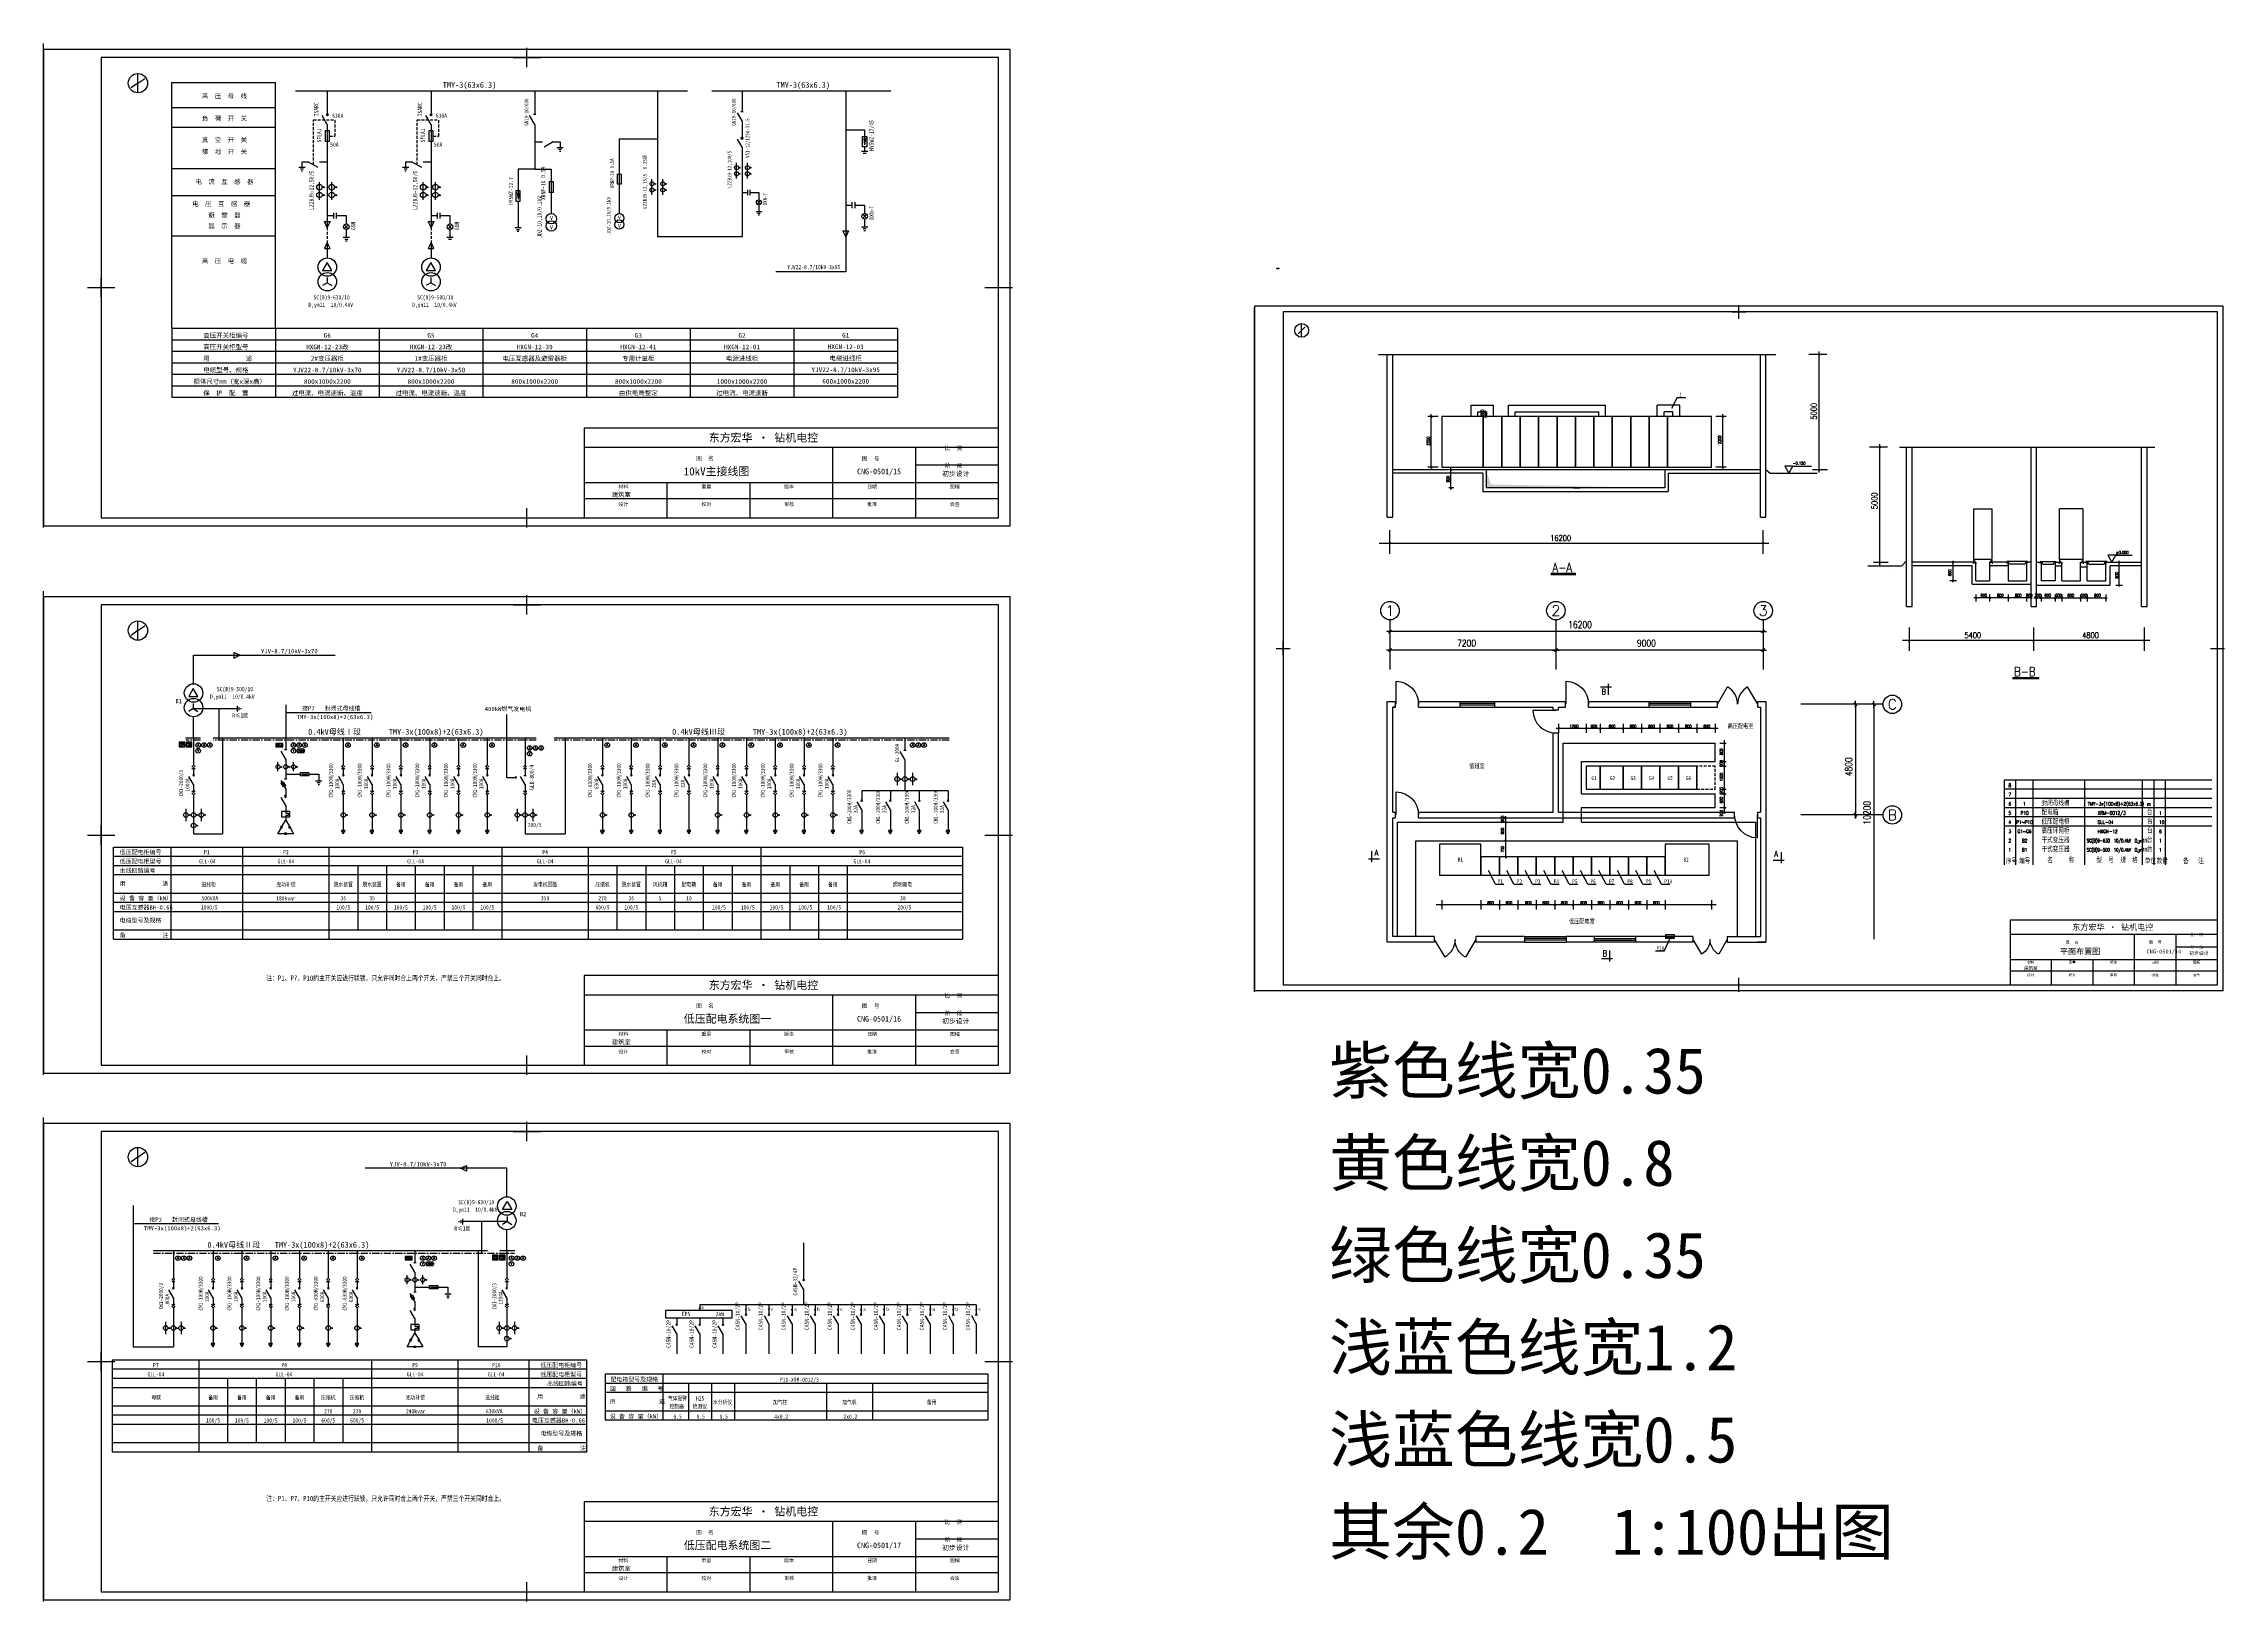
# Model space of a CAD drawing. Extents: x 594600 to 783909, y -252405 to -117187.
import ezdxf
from ezdxf.enums import TextEntityAlignment as Align

# ---------------------------------------------------------------- set-up
doc = ezdxf.new("R2010")
doc.units = 0
doc.header["$LTSCALE"] = 500
doc.header["$MEASUREMENT"] = 0
doc.linetypes.add('CENTER', pattern=[2, 1.25, -0.25, 0.25, -0.25])
doc.linetypes.add('DASHED', pattern=[0.75, 0.5, -0.25])
doc.layers.get('0').update_dxf_attribs({"linetype": 'CONTINUOUS'})
for name, color, linetype in [('AXIS_TEXT', 7, 'CONTINUOUS'), ('HH_TITLE', 2, 'CONTINUOUS'), ('PUB_DIM', 3, 'CONTINUOUS'), ('WINDOW_TEXT', 7, 'CONTINUOUS'), ('系统', 7, 'CONTINUOUS')]:
    doc.layers.add(name, color=color, linetype=linetype)
doc.styles.add('163', font='SimSun.ttf', dxfattribs={"width": 0.99})
doc.styles.add('3Z', font='ROMANS', dxfattribs={"width": 0.75, "bigfont": 'HZTXT'})
doc.styles.add('COMPLEX', font='COMPLEX')
doc.styles.add('DIM_FONT', font='SIMPLEX.shx', dxfattribs={"width": 0.8})
doc.styles.add('HH_CHN', font='simhei.ttf')
doc.styles.add('HZ', font='romans.shx', dxfattribs={"width": 0.8, "bigfont": 'HZTXT.SHX'})
doc.styles.add('ROMANS', font='ROMANS', dxfattribs={"width": 0.8})
doc.styles.add('SIMPLEX', font='SIMPLEX.SHX')
doc.styles.add('Z', font='', dxfattribs={"width": 0.8})
doc.styles.add('仿宋', font='', dxfattribs={"width": 0.8})
doc.styles.get('Z').set_extended_font_data('仿宋_GB2312')
doc.styles.get('仿宋').set_extended_font_data('仿宋_GB2312')

# ---------------------------------------------------------------- blocks, each defined once
blk = doc.blocks.new('_DBLK1')
for p, q in [((-0.5, 0), (-0.25, -0.433)), ((0.5, 0), (0.25, -0.433))]:
    blk.add_line(p, q)
for centre, start, end in [((-0.5, 0), 300, 0), ((0.5, 0), 180, 240)]:
    blk.add_arc(centre, 0.5, start, end)
at = {"layer": 'WINDOW_TEXT', "style": 'SIMPLEX', "flags": 9}
blk.add_attdef('A', text='', height=1, dxfattribs=at).set_placement((0, 1.5), align=Align.MIDDLE)
blk = doc.blocks.new('M_A2ZXL')
blk.add_line((-0.472, 0), (-0.472, -1))
blk.add_arc((-0.5, 0), 1, 271.62314, 0)
blk = doc.blocks.new('M_B0OPK')
for p, q in [((-0.5, 0.5), (0.5, 0.5)), ((0.5, 0.167), (-0.5, 0.167)), ((0.5, -0.167), (-0.5, -0.167)), ((-0.5, -0.5), (0.5, -0.5))]:
    blk.add_line(p, q)
blk = doc.blocks.new('_AXISO')
blk.add_circle((0, 0), 0.5)
at = {"layer": 'AXIS_TEXT', "style": 'COMPLEX', "width": 1.041667}
blk.add_attdef('A', text='', height=0.56, dxfattribs=at).set_placement((-0.25, -0.28), (0.25, -0.28), align=Align.FIT)
blk = doc.blocks.new('_DIMX')
blk.add_line((-150, 0), (150, 0))
at = {"const_width": 50}
blk.add_lwpolyline([(-70, -70), (70, 70)], dxfattribs=at)
blk = doc.blocks.new('星欣设计图库02')
at = {"color": 5}
for p, q in [((0, 0), (0, 35969)), ((0, 35969), (80528, 35969)), ((80528, 0), (0, 0)), ((80528, 35969), (80528, 0))]:
    blk.add_line(p, q, dxfattribs=at)
at = {"color": 5, "const_width": 1008}
blk.add_lwpolyline([(1909, 1909), (1909, 34060), (78618, 34060), (78618, 1909), (1909, 1909)], dxfattribs=at)
at = {"color": 1, "style": '163'}
for s, height, p in [('Email：xingxinsucai@163.com  TEL:13111542600', 1959.55, (5919, 4381)), ('www.xingsc.cn', 3810.24, (8535, 9428)), ('QQ:396271936', 2449.44, (8821, 14628)), ('QQ:447255935', 2449.44, (8982, 18644)), ('星欣设计图库', 7680, (8697, 23212))]:
    blk.add_text(s, height=height, dxfattribs=at).set_placement(p)
blk = doc.blocks.new('HH_FRAME_A3_WIDE')
at = {"layer": 'HH_TITLE'}
for p, q in [((292.7, 293), (309.9, 293)), ((301.3, 287), (301.3, 299)), ((58.8, 277), (54.5, 274)), ((58.8, 271), (58.8, 283)), ((58.8, 277), (63.1, 280)), ((35.9, 143.5), (35.9, 155.5)), ((595.4, 143.5), (595.4, 155.5)), ((27.3, 149.5), (44.5, 149.5)), ((586.8, 149.5), (604, 149.5)), ((337.1, 50), (595.4, 50)), ((492.1, 28), (492.1, 50)), ((543.7, 28), (543.7, 50)), ((337.1, 28), (595.4, 28)), ((388.8, 18), (388.8, 28)), ((440.4, 18), (440.4, 28)), ((492.1, 18), (492.1, 28)), ((543.7, 39), (595.4, 39)), ((543.7, 18), (543.7, 28)), ((337.1, 18), (595.4, 18)), ((388.8, 6), (388.8, 18)), ((440.4, 6), (440.4, 18)), ((492.1, 6), (492.1, 18)), ((543.7, 6), (543.7, 18)), ((292.7, 6), (309.9, 6)), ((301.3, 0), (301.3, 12))]:
    blk.add_line(p, q, dxfattribs=at)
for points in [[(0, 1), (602.5, 1), (602.5, 298), (0, 298)], [(35.9, 6), (595.4, 6), (595.4, 293), (35.9, 293)], [(337.1, 6), (595.4, 6), (595.4, 62), (337.1, 62)]]:
    blk.add_lwpolyline(points, close=True, dxfattribs=at)
blk.add_circle((58.8, 277), 6, dxfattribs=at)
at = {"layer": 'HH_TITLE', "style": 'HH_CHN'}
for s, height, p in [('东方宏华 · 钻机电控', 5, (414.7, 53.5)), ('图  名', 2.5, (406.9, 41.8)), ('图  号', 2.5, (510.2, 41.8)), ('比  例', 2.5, (561.8, 48.2)), ('阶  段', 2.5, (561.8, 37.2)), ('材料', 2.2, (358.4, 24.4)), ('设计', 2.2, (358.4, 13.4)), ('重量', 2.2, (410.1, 24.4)), ('校对', 2.2, (410.1, 13.4)), ('版本', 2.2, (461.7, 24.4)), ('审核', 2.2, (461.7, 13.4)), ('批准', 2.2, (513.4, 13.4)), ('日期', 2.2, (513.4, 24.4)), ('会签', 2.2, (565, 13.4)), ('图幅', 2.2, (565, 24.4))]:
    blk.add_text(s, height=height, dxfattribs=at).set_placement(p)
for tag, p, height in [('SCALE', (560.3, 43), 3), ('TITLE', (399.1, 32.5), 5), ('DWG_NO', (507.1, 33.2), 3.5), ('STAGE', (560.3, 32), 3), ('MATERIAL', (354.3, 19.1), 2.8), ('WEIGHT', (405.9, 19.1), 2.8), ('VERSION', (457.6, 19.1), 2.8), ('DATE', (509.2, 19.1), 2.8), ('SHEET', (560.9, 19.1), 2.8), ('DESIGN', (354.3, 8.1), 2.8), ('CHECKED', (405.9, 8.1), 2.8), ('REVIEWED', (457.6, 8.1), 2.8), ('APPROVED', (509.2, 8.1), 2.8), ('COUNTERSIGN', (560.9, 8.1), 2.8)]:
    blk.add_attdef(tag, p, '', height=height, dxfattribs=at)
blk = doc.blocks.new('HH_FRAME_A1')
at = {"layer": 'HH_TITLE'}
for p, q in [((414.5, 590), (426.5, 590)), ((420.5, 584), (420.5, 596)), ((41, 574), (38, 571)), ((41, 568), (41, 580)), ((41, 574), (44, 577)), ((25, 292), (25, 304)), ((836, 292), (836, 304)), ((19, 298), (31, 298)), ((830, 298), (842, 298)), ((656, 50), (836, 50)), ((764, 28), (764, 50)), ((800, 28), (800, 50)), ((800, 39), (836, 39)), ((656, 28), (836, 28)), ((692, 18), (692, 28)), ((728, 18), (728, 28)), ((764, 18), (764, 28)), ((800, 18), (800, 28)), ((414.5, 6), (426.5, 6)), ((420.5, 0), (420.5, 12)), ((656, 18), (836, 18)), ((692, 6), (692, 18)), ((728, 6), (728, 18)), ((764, 6), (764, 18)), ((800, 6), (800, 18))]:
    blk.add_line(p, q, dxfattribs=at)
for points in [[(0, 1), (841, 1), (841, 595), (0, 595)], [(25, 6), (836, 6), (836, 590), (25, 590)], [(656, 6), (836, 6), (836, 62), (656, 62)]]:
    blk.add_lwpolyline(points, close=True, dxfattribs=at)
blk.add_circle((41, 574), 6, dxfattribs=at)
at = {"layer": 'HH_TITLE', "style": 'HH_CHN'}
for s, height, p in [('东方宏华 · 钻机电控', 5, (710, 53.5)), ('图  名', 2.5, (704.6, 41.8)), ('图  号', 2.5, (776.6, 41.8)), ('比  例', 2.5, (812.6, 48.2)), ('阶  段', 2.5, (812.6, 37.2)), ('材料', 2.2, (670.8, 24.4)), ('重量', 2.2, (706.8, 24.4)), ('版本', 2.2, (742.8, 24.4)), ('日期', 2.2, (778.8, 24.4)), ('图幅', 2.2, (814.8, 24.4)), ('设计', 2.2, (670.8, 13.4)), ('校对', 2.2, (706.8, 13.4)), ('审核', 2.2, (742.8, 13.4)), ('批准', 2.2, (778.8, 13.4)), ('会签', 2.2, (814.8, 13.4))]:
    blk.add_text(s, height=height, dxfattribs=at).set_placement(p)
for tag, p, height in [('SCALE', (811.5, 43), 3), ('MATERIAL', (668, 19.1), 2.8), ('TITLE', (699.2, 32.5), 5), ('WEIGHT', (704, 19.1), 2.8), ('VERSION', (740, 19.1), 2.8), ('DWG_NO', (774.4, 33.2), 3.5), ('DATE', (776, 19.1), 2.8), ('STAGE', (811.5, 32), 3), ('SHEET', (812, 19.1), 2.8), ('DESIGN', (668, 8.1), 2.8), ('CHECKED', (704, 8.1), 2.8), ('REVIEWED', (740, 8.1), 2.8), ('APPROVED', (776, 8.1), 2.8), ('COUNTERSIGN', (812, 8.1), 2.8)]:
    blk.add_attdef(tag, p, '', height=height, dxfattribs=at)

msp = doc.modelspace()

# ---------------------------------------------------------------- linework, layer by layer
for p, q in [((594600, -159187), (594600, -117187)), ((605728, -141887), (605728, -120575)), ((605728, -120575), (614728, -120575)), ((614728, -141887), (614728, -120575)), ((605728, -122742), (614728, -122742)), ((605728, -124446), (614728, -124446)), ((619228, -124200), (618778, -123421)), ((619127, -123300), (619328, -123300)), ((628228, -124200), (627778, -123421)), ((628127, -123300), (628328, -123300)), ((637228, -124200), (636778, -123421)), ((637127, -123300), (637328, -123300)), ((655228, -123877), (654828, -123184)), ((655138, -123077), (655317, -123077)), ((664228, -124658), (665873, -124658)), ((665873, -124658), (665873, -125987)), ((637228, -125723), (637920, -125723)), ((638820, -125723), (638041, -126173)), ((638820, -125723), (639433, -125723)), ((639159, -126195), (639707, -126195)), ((639303, -126351), (639565, -126351)), ((639370, -126508), (639498, -126508)), ((639433, -125723), (639433, -126195)), ((655228, -126188), (654828, -125495)), ((655133, -125294), (655322, -125483)), ((655133, -125483), (655322, -125294)), ((666147, -126563), (665600, -126563)), ((666003, -126720), (665741, -126720)), ((665793, -125419), (665873, -125987)), ((665954, -125419), (665873, -125987)), ((665873, -126149), (665873, -126563)), ((605728, -128029), (614728, -128029)), ((617296, -127943), (616749, -127943)), ((617152, -128099), (616890, -128099)), ((617085, -128256), (616957, -128256)), ((617635, -127471), (617022, -127471)), ((617022, -127471), (617022, -127943)), ((617635, -127471), (618415, -127921)), ((619228, -127471), (618535, -127471)), ((626296, -127943), (625749, -127943)), ((626152, -128099), (625890, -128099)), ((626085, -128256), (625957, -128256)), ((626635, -127471), (626022, -127471)), ((626022, -127471), (626022, -127943)), ((626635, -127471), (627415, -127921)), ((628228, -127471), (627535, -127471)), ((654753, -128900), (654753, -127537)), ((654931, -127952), (655107, -127952)), ((654931, -128485), (655107, -128485)), ((654965, -127994), (655031, -127910)), ((654965, -128527), (655031, -128443)), ((655012, -127994), (655078, -127910)), ((655012, -128527), (655078, -128443)), ((655702, -128900), (655702, -127537)), ((655879, -127952), (656055, -127952)), ((655879, -128485), (656055, -128485)), ((655913, -127994), (655979, -127910)), ((655913, -128527), (655979, -128443)), ((655960, -127994), (656026, -127910)), ((655960, -128527), (656026, -128443)), ((605728, -130379), (614728, -130379)), ((618544, -130758), (618544, -129225)), ((618784, -129651), (619021, -129651)), ((618784, -130331), (619021, -130331)), ((618829, -129708), (618918, -129595)), ((618829, -130388), (618918, -130275)), ((618894, -129708), (618983, -129595)), ((618894, -130388), (618983, -130275)), ((619611, -130758), (619611, -129225)), ((619851, -129651), (620088, -129651)), ((619851, -130331), (620088, -130331)), ((619896, -129708), (619985, -129595)), ((619896, -130388), (619985, -130275)), ((619960, -129708), (620049, -129595)), ((619960, -130388), (620049, -130275)), ((627544, -130758), (627544, -129225)), ((627784, -129651), (628021, -129651)), ((627784, -130331), (628021, -130331)), ((627829, -129708), (627918, -129595)), ((627829, -130388), (627918, -130275)), ((627894, -129708), (627983, -129595)), ((627894, -130388), (627983, -130275)), ((628611, -130758), (628611, -129225)), ((628851, -129651), (629088, -129651)), ((628851, -130331), (629088, -130331)), ((628896, -129708), (628985, -129595)), ((628896, -130388), (628985, -130275)), ((628960, -129708), (629049, -129595)), ((628960, -130388), (629049, -130275)), ((635701, -130128), (635782, -130695)), ((635863, -130128), (635782, -130695)), ((647408, -130307), (647408, -128944)), ((647585, -129359), (647761, -129359)), ((647585, -129893), (647761, -129893)), ((647619, -129401), (647685, -129317)), ((647619, -129935), (647685, -129850)), ((647666, -129401), (647732, -129317)), ((647666, -129935), (647732, -129850)), ((648356, -130307), (648356, -128944)), ((648534, -129359), (648709, -129359)), ((648534, -129893), (648709, -129893)), ((648567, -129401), (648633, -129317)), ((648567, -129935), (648633, -129850)), ((648615, -129401), (648681, -129317)), ((648615, -129935), (648681, -129850)), ((655228, -130106), (655725, -130106)), ((655725, -130328), (655725, -129883)), ((655947, -130328), (655947, -129883)), ((655947, -130106), (656691, -130106)), ((656691, -130106), (656691, -130752)), ((619228, -132114), (619787, -132114)), ((619787, -132364), (619787, -131864)), ((620037, -132364), (620037, -131864)), ((620037, -132114), (620873, -132114)), ((620873, -132114), (620873, -132841)), ((628228, -132114), (628787, -132114)), ((628787, -132364), (628787, -131864)), ((629037, -132364), (629037, -131864)), ((629037, -132114), (629873, -132114)), ((629873, -132114), (629873, -132841)), ((656934, -131799), (656447, -131799)), ((656540, -131116), (656841, -130814)), ((656841, -131116), (656540, -130814)), ((656806, -131938), (656573, -131938)), ((656747, -132077), (656632, -132077)), ((656691, -131179), (656691, -131799)), ((664228, -131207), (664787, -131207)), ((664787, -131457), (664787, -130957)), ((665037, -131457), (665037, -130957)), ((665037, -131207), (665873, -131207)), ((666043, -132344), (665704, -132005)), ((665704, -132344), (666043, -132005)), ((665873, -131207), (665873, -131934)), ((665873, -132414), (665873, -133112)), ((605728, -133862), (614728, -133862)), ((619228, -133138), (618979, -132619)), ((618979, -132619), (619476, -132619)), ((619476, -132619), (619228, -133138)), ((621147, -134020), (620600, -134020)), ((621043, -133251), (620704, -132912)), ((620704, -133251), (621043, -132912)), ((621003, -134176), (620741, -134176)), ((620936, -134333), (620808, -134333)), ((620873, -133321), (620873, -134020)), ((628228, -133138), (627979, -132619)), ((627979, -132619), (628476, -132619)), ((628476, -132619), (628228, -133138)), ((630147, -134020), (629600, -134020)), ((630043, -133251), (629704, -132912)), ((629704, -133251), (630043, -132912)), ((630003, -134176), (629741, -134176)), ((629873, -133321), (629873, -134020)), ((635508, -133151), (636056, -133151)), ((635652, -133308), (635914, -133308)), ((635719, -133464), (635847, -133464)), ((664228, -133960), (663979, -133441)), ((663979, -133441), (664476, -133441)), ((664476, -133441), (664228, -133960)), ((666147, -133112), (665600, -133112)), ((666003, -133269), (665741, -133269)), ((665936, -133426), (665808, -133426)), ((619207, -136196), (618806, -136891)), ((619228, -134450), (618979, -134969)), ((618979, -134969), (619476, -134969)), ((619609, -136891), (619207, -136196)), ((619476, -134969), (619228, -134450)), ((628207, -136196), (627806, -136891)), ((628228, -134450), (627979, -134969)), ((627979, -134969), (628476, -134969)), ((628609, -136891), (628207, -136196)), ((628476, -134969), (628228, -134450)), ((618806, -136891), (619609, -136891)), ((627806, -136891), (628609, -136891)), ((699709, -199482), (699709, -140082)), ((605728, -141887), (605728, -147887)), ((605728, -141887), (668728, -141887)), ((614728, -141887), (614728, -147887)), ((623728, -141887), (623728, -147887)), ((623728, -141887), (623728, -146887)), ((632728, -141887), (632728, -147887)), ((632728, -141887), (632728, -146887)), ((641728, -141887), (641728, -147887)), ((650728, -141887), (650728, -147887)), ((659728, -141887), (659728, -147887)), ((668728, -141887), (668728, -147887)), ((605728, -142887), (668728, -142887)), ((605728, -143887), (668728, -143887)), ((605728, -144887), (668728, -144887)), ((710480, -144159), (744962, -144159)), ((711235, -158306), (711235, -144159)), ((711715, -158306), (711715, -144159)), ((743635, -158306), (743635, -144159)), ((744115, -158306), (744115, -144159)), ((749399, -144159), (747832, -144159)), ((748663, -144090), (748805, -144231)), ((748734, -154419), (748734, -143922)), ((605728, -145887), (668728, -145887)), ((605728, -146887), (668728, -146887)), ((605728, -147887), (668728, -147887)), ((715125, -149630), (714984, -149488)), ((715054, -154077), (715054, -149346)), ((719827, -149227), (719686, -149086)), ((719830, -149630), (719688, -149488)), ((719759, -149677), (719759, -149061)), ((736419, -147913), (735903, -148853)), ((736419, -147913), (737150, -147913)), ((740431, -149630), (740289, -149488)), ((740360, -154077), (740360, -149346)), ((715670, -149559), (714763, -149559)), ((740671, -149559), (739764, -149559)), ((754666, -152206), (753099, -152206)), ((753930, -152137), (754072, -152278)), ((754001, -162466), (754001, -151969)), ((755702, -152206), (777878, -152206)), ((756327, -166052), (756327, -152206)), ((756807, -166052), (756807, -152206)), ((767127, -166052), (767127, -152206)), ((767607, -166052), (767607, -152206)), ((776727, -166052), (776727, -152206)), ((777207, -166052), (777207, -152206)), ((711715, -154159), (743635, -154159)), ((715670, -153959), (714763, -153959)), ((715125, -154030), (714984, -153888)), ((716833, -154227), (716692, -154086)), ((716765, -155877), (716765, -154021)), ((735625, -154459), (743635, -154459)), ((740671, -153959), (739764, -153959)), ((740431, -154030), (740289, -153888)), ((744115, -154159), (744483, -154459)), ((744483, -154459), (748564, -154459)), ((745748, -153853), (746098, -154459)), ((746448, -153853), (745748, -153853)), ((746098, -154459), (746448, -153853)), ((746448, -153853), (748063, -153853)), ((748168, -154159), (749442, -154159)), ((748663, -154090), (748805, -154231)), ((716836, -155830), (716694, -155688)), ((735325, -155759), (719825, -155759)), ((727396, -155759), (727972, -155759)), ((711235, -158306), (711715, -158306)), ((743635, -158306), (744115, -158306)), ((744355, -160571), (710550, -160571)), ((711544, -160502), (711403, -160644)), ((711475, -161472), (711475, -159429)), ((743944, -160502), (743803, -160644)), ((743875, -161472), (743875, -159429)), ((752962, -162506), (755891, -162506)), ((753435, -162206), (754709, -162206)), ((753930, -162137), (754072, -162278)), ((756327, -162086), (755898, -162506)), ((762327, -162206), (756807, -162206)), ((762027, -162506), (756807, -162506)), ((760431, -162137), (760290, -162279)), ((760363, -163923), (760363, -162068)), ((762027, -164106), (762027, -162506)), ((762327, -163806), (762327, -162206)), ((763527, -162206), (763527, -163806)), ((765127, -162206), (763527, -162206)), ((765127, -162506), (763527, -162506)), ((766827, -162151), (765034, -162151)), ((765127, -162206), (765127, -163806)), ((765260, -162370), (765139, -162151)), ((766592, -162370), (765260, -162370)), ((766592, -162370), (766713, -162151)), ((766727, -162206), (766727, -163806)), ((767127, -162206), (766727, -162206)), ((767607, -162206), (768007, -162206)), ((767908, -162151), (769301, -162151)), ((768007, -162206), (768007, -163806)), ((768142, -162370), (768022, -162151)), ((768142, -162370), (769075, -162370)), ((769075, -162370), (769195, -162151)), ((769207, -162206), (769207, -163806)), ((769207, -162206), (769807, -162206)), ((769207, -162506), (769807, -162506)), ((769807, -163806), (769807, -162206)), ((771407, -163806), (771407, -162206)), ((771407, -162206), (772007, -162206)), ((771407, -162606), (772007, -162606)), ((771881, -162106), (773733, -162106)), ((772007, -163806), (772007, -162206)), ((772138, -162358), (772029, -162106)), ((772138, -162358), (773477, -162358)), ((773477, -162358), (773586, -162106)), ((773607, -163806), (773607, -162206)), ((773793, -161600), (774143, -162206)), ((774493, -161600), (773793, -161600)), ((774007, -164206), (774007, -162506)), ((774143, -162206), (774493, -161600)), ((774493, -161600), (775915, -161600)), ((774527, -161492), (774692, -161492)), ((774703, -162135), (774844, -162276)), ((774771, -164321), (774771, -162086)), ((725436, -163256), (727597, -163256)), ((760643, -163806), (760068, -163806)), ((760434, -163735), (760292, -163876)), ((762027, -164106), (767127, -164106)), ((762327, -163806), (763527, -163806)), ((765127, -163806), (766727, -163806)), ((767607, -164206), (774007, -164206)), ((769207, -163806), (768007, -163806)), ((769807, -163806), (771407, -163806)), ((774491, -164203), (775066, -164203)), ((774701, -164133), (774842, -164274)), ((594600, -206706), (594600, -164706)), ((756327, -166052), (756807, -166052)), ((767232, -165299), (762169, -165299)), ((762263, -165240), (762405, -165381)), ((762327, -164999), (762327, -165609)), ((763463, -165240), (763605, -165381)), ((763527, -164999), (763527, -165609)), ((765057, -165228), (765198, -165369)), ((765127, -164999), (765127, -165609)), ((766657, -165228), (766798, -165369)), ((766727, -164999), (766727, -165609)), ((767057, -165228), (767198, -165369)), ((767127, -166052), (767607, -166052)), ((767381, -165299), (773741, -165299)), ((767671, -165240), (767530, -165381)), ((768078, -165233), (767937, -165375)), ((768007, -164999), (768007, -165609)), ((769278, -165233), (769137, -165375)), ((769207, -164999), (769207, -165609)), ((769878, -165233), (769737, -165375)), ((769807, -164999), (769807, -165609)), ((771471, -165240), (771330, -165381)), ((771407, -164999), (771407, -165609)), ((772071, -165240), (771930, -165381)), ((772007, -164999), (772007, -165609)), ((773671, -165240), (773530, -165381)), ((773607, -164999), (773607, -165609)), ((776727, -166052), (777207, -166052)), ((756567, -169906), (756567, -167863)), ((767367, -169906), (767367, -167863)), ((776967, -169906), (776967, -167863)), ((611622, -170277), (611103, -170029)), ((611103, -170029), (611103, -170525)), ((611103, -170525), (611622, -170277)), ((777438, -169006), (755968, -169006)), ((756637, -168936), (756495, -169078)), ((767437, -168936), (767295, -169078)), ((777037, -168936), (776895, -169078)), ((607595, -173166), (607194, -173861)), ((607194, -173861), (607996, -173861)), ((607996, -173861), (607595, -173166)), ((765510, -172290), (767822, -172290)), ((609810, -174912), (609810, -177639)), ((615615, -175244), (623025, -175244)), ((733984, -174298), (737584, -174298)), ((737584, -174458), (733984, -174458)), ((737584, -174618), (733984, -174618)), ((733984, -174778), (737584, -174778)), ((606859, -177929), (606359, -177929)), ((607480, -177929), (606980, -177929)), ((739970, -176622), (725901, -176622)), ((726186, -176551), (726044, -176693)), ((726115, -176224), (726115, -177020)), ((726515, -184778), (726515, -177898)), ((726515, -177898), (739715, -177898)), ((728586, -176551), (728444, -176693)), ((728515, -176224), (728515, -177020)), ((729786, -176551), (729644, -176693)), ((729715, -176224), (729715, -177020)), ((731786, -176551), (731644, -176693)), ((731715, -176224), (731715, -177020)), ((733386, -176551), (733244, -176693)), ((733315, -176224), (733315, -177020)), ((734986, -176551), (734844, -176693)), ((734915, -176224), (734915, -177020)), ((736586, -176551), (736444, -176693)), ((736515, -176224), (736515, -177020)), ((738186, -176551), (738044, -176693)), ((738115, -176224), (738115, -177020)), ((739786, -176551), (739644, -176693)), ((739715, -176224), (739715, -177020)), ((739715, -179498), (739715, -177898)), ((740449, -177828), (740591, -177969)), ((607474, -179966), (607615, -179825)), ((607756, -179966), (607615, -179825)), ((614940, -180338), (614940, -179560)), ((615615, -179295), (615215, -178602)), ((615715, -178495), (615515, -178495)), ((616290, -180338), (616290, -179560)), ((620474, -179966), (620615, -179825)), ((620756, -179966), (620615, -179825)), ((622974, -179966), (623115, -179825)), ((623256, -179966), (623115, -179825)), ((625474, -179966), (625615, -179825)), ((625756, -179966), (625615, -179825)), ((627974, -179966), (628115, -179825)), ((628256, -179966), (628115, -179825)), ((630474, -179966), (630615, -179825)), ((630756, -179966), (630615, -179825)), ((632974, -179966), (633115, -179825)), ((633256, -179966), (633115, -179825)), ((636246, -179966), (636388, -179825)), ((636529, -179966), (636388, -179825)), ((642974, -179966), (643115, -179825)), ((643256, -179966), (643115, -179825)), ((645474, -179966), (645615, -179825)), ((645756, -179966), (645615, -179825)), ((647974, -179966), (648115, -179825)), ((648256, -179966), (648115, -179825)), ((650474, -179966), (650615, -179825)), ((650756, -179966), (650615, -179825)), ((652974, -179966), (653115, -179825)), ((653256, -179966), (653115, -179825)), ((655474, -179966), (655615, -179825)), ((655756, -179966), (655615, -179825)), ((657974, -179966), (658115, -179825)), ((658256, -179966), (658115, -179825)), ((660474, -179966), (660615, -179825)), ((660756, -179966), (660615, -179825)), ((662974, -179966), (663115, -179825)), ((663256, -179966), (663115, -179825)), ((669365, -179321), (668965, -178629)), ((669265, -178521), (669465, -178521)), ((728115, -182298), (728115, -179498)), ((728115, -179498), (739715, -179498)), ((740449, -179428), (740591, -179569)), ((740449, -179828), (740591, -179969)), ((607615, -181510), (607215, -180817)), ((607474, -180160), (607615, -180018)), ((607544, -180781), (607686, -180639)), ((607686, -180781), (607544, -180639)), ((607756, -180160), (607615, -180018)), ((615120, -179962), (615317, -179962)), ((615157, -180010), (615231, -179915)), ((615211, -180010), (615285, -179915)), ((615615, -181842), (615215, -181149)), ((615715, -181042), (615515, -181042)), ((615615, -180607), (616893, -180607)), ((615795, -179962), (615992, -179962)), ((615833, -180010), (615907, -179915)), ((615886, -180010), (615960, -179915)), ((616470, -179962), (616668, -179962)), ((616508, -180010), (616582, -179915)), ((616561, -180010), (616636, -179915)), ((616976, -180607), (617541, -180607)), ((617613, -180607), (618486, -180607)), ((618213, -181180), (618760, -181180)), ((618356, -181337), (618619, -181337)), ((618423, -181494), (618552, -181494)), ((618486, -180607), (618486, -181180)), ((620615, -181510), (620215, -180817)), ((620474, -180160), (620615, -180018)), ((620544, -180781), (620686, -180639)), ((620686, -180781), (620544, -180639)), ((620756, -180160), (620615, -180018)), ((623115, -181510), (622715, -180817)), ((622974, -180160), (623115, -180018)), ((623186, -180781), (623044, -180639)), ((623044, -180781), (623186, -180639)), ((623256, -180160), (623115, -180018)), ((625615, -181510), (625215, -180817)), ((625474, -180160), (625615, -180018)), ((625544, -180781), (625686, -180639)), ((625686, -180781), (625544, -180639)), ((625756, -180160), (625615, -180018)), ((628115, -181510), (627715, -180817)), ((627974, -180160), (628115, -180018)), ((628186, -180781), (628044, -180639)), ((628044, -180781), (628186, -180639)), ((628256, -180160), (628115, -180018)), ((630615, -181510), (630215, -180817)), ((630474, -180160), (630615, -180018)), ((630686, -180781), (630544, -180639)), ((630544, -180781), (630686, -180639)), ((630756, -180160), (630615, -180018)), ((633115, -181510), (632715, -180817)), ((632974, -180160), (633115, -180018)), ((633186, -180781), (633044, -180639)), ((633044, -180781), (633186, -180639)), ((633256, -180160), (633115, -180018)), ((636388, -181510), (635988, -180817)), ((636246, -180160), (636388, -180018)), ((636529, -180160), (636388, -180018)), ((643115, -181510), (642715, -180817)), ((642974, -180160), (643115, -180018)), ((643044, -180781), (643186, -180639)), ((643186, -180781), (643044, -180639)), ((643256, -180160), (643115, -180018)), ((645615, -181510), (645215, -180817)), ((645474, -180160), (645615, -180018)), ((645544, -180781), (645686, -180639)), ((645686, -180781), (645544, -180639)), ((645756, -180160), (645615, -180018)), ((648115, -181510), (647715, -180817)), ((647974, -180160), (648115, -180018)), ((648186, -180781), (648044, -180639)), ((648044, -180781), (648186, -180639)), ((648256, -180160), (648115, -180018)), ((650615, -181510), (650215, -180817)), ((650474, -180160), (650615, -180018)), ((650544, -180781), (650686, -180639)), ((650686, -180781), (650544, -180639)), ((650756, -180160), (650615, -180018)), ((653115, -181510), (652715, -180817)), ((652974, -180160), (653115, -180018)), ((653044, -180781), (653186, -180639)), ((653186, -180781), (653044, -180639)), ((653256, -180160), (653115, -180018)), ((655615, -181510), (655215, -180817)), ((655474, -180160), (655615, -180018)), ((655686, -180781), (655544, -180639)), ((655544, -180781), (655686, -180639)), ((655756, -180160), (655615, -180018)), ((658115, -181510), (657715, -180817)), ((657974, -180160), (658115, -180018)), ((658186, -180781), (658044, -180639)), ((658044, -180781), (658186, -180639)), ((658256, -180160), (658115, -180018)), ((660615, -181510), (660215, -180817)), ((660474, -180160), (660615, -180018)), ((660686, -180781), (660544, -180639)), ((660544, -180781), (660686, -180639)), ((660756, -180160), (660615, -180018)), ((663115, -181510), (662715, -180817)), ((662974, -180160), (663115, -180018)), ((663044, -180781), (663186, -180639)), ((663186, -180781), (663044, -180639)), ((663256, -180160), (663115, -180018)), ((668698, -180497), (668698, -181564)), ((668898, -181030), (669096, -181030)), ((668936, -181078), (669010, -180983)), ((668990, -181078), (669064, -180983)), ((669565, -181030), (669762, -181030)), ((669603, -181078), (669677, -180983)), ((669656, -181078), (669730, -180983)), ((670032, -180497), (670032, -181564)), ((670232, -181030), (670429, -181030)), ((670269, -181078), (670343, -180983)), ((670323, -181078), (670397, -180983)), ((765809, -188482), (765809, -181082)), ((767309, -188482), (767309, -181082)), ((771809, -188482), (771809, -181082)), ((776809, -188482), (776809, -181082)), ((777809, -188482), (777809, -181082)), ((778809, -188482), (778809, -181082)), ((606948, -183610), (606948, -184677)), ((607474, -182061), (607615, -182202)), ((607474, -182254), (607615, -182395)), ((607756, -182061), (607615, -182202)), ((607756, -182254), (607615, -182395)), ((608282, -183610), (608282, -184677)), ((615615, -183326), (615215, -182633)), ((620474, -182061), (620615, -182202)), ((620474, -182254), (620615, -182395)), ((620756, -182061), (620615, -182202)), ((620756, -182254), (620615, -182395)), ((622974, -182061), (623115, -182202)), ((622974, -182254), (623115, -182395)), ((623256, -182061), (623115, -182202)), ((623256, -182254), (623115, -182395)), ((625474, -182061), (625615, -182202)), ((625474, -182254), (625615, -182395)), ((625756, -182061), (625615, -182202)), ((625756, -182254), (625615, -182395)), ((627974, -182061), (628115, -182202)), ((627974, -182254), (628115, -182395)), ((628256, -182061), (628115, -182202)), ((628256, -182254), (628115, -182395)), ((630474, -182061), (630615, -182202)), ((630474, -182254), (630615, -182395)), ((630756, -182061), (630615, -182202)), ((630756, -182254), (630615, -182395)), ((632974, -182061), (633115, -182202)), ((632974, -182254), (633115, -182395)), ((633256, -182061), (633115, -182202)), ((633256, -182254), (633115, -182395)), ((635721, -183610), (635721, -184677)), ((636246, -182061), (636388, -182202)), ((636246, -182254), (636388, -182395)), ((636529, -182061), (636388, -182202)), ((636529, -182254), (636388, -182395)), ((637054, -183610), (637054, -184677)), ((642974, -182061), (643115, -182202)), ((642974, -182254), (643115, -182395)), ((643256, -182061), (643115, -182202)), ((643256, -182254), (643115, -182395)), ((645474, -182061), (645615, -182202)), ((645474, -182254), (645615, -182395)), ((645756, -182061), (645615, -182202)), ((645756, -182254), (645615, -182395)), ((647974, -182061), (648115, -182202)), ((647974, -182254), (648115, -182395)), ((648256, -182061), (648115, -182202)), ((648256, -182254), (648115, -182395)), ((650474, -182061), (650615, -182202)), ((650474, -182254), (650615, -182395)), ((650756, -182061), (650615, -182202)), ((650756, -182254), (650615, -182395)), ((652974, -182061), (653115, -182202)), ((652974, -182254), (653115, -182395)), ((653256, -182061), (653115, -182202)), ((653256, -182254), (653115, -182395)), ((655474, -182061), (655615, -182202)), ((655474, -182254), (655615, -182395)), ((655756, -182061), (655615, -182202)), ((655756, -182254), (655615, -182395)), ((657974, -182061), (658115, -182202)), ((657974, -182254), (658115, -182395)), ((658256, -182061), (658115, -182202)), ((658256, -182254), (658115, -182395)), ((660474, -182061), (660615, -182202)), ((660474, -182254), (660615, -182395)), ((660756, -182061), (660615, -182202)), ((660756, -182254), (660615, -182395)), ((662974, -182061), (663115, -182202)), ((662974, -182254), (663115, -182395)), ((663256, -182061), (663115, -182202)), ((663256, -182254), (663115, -182395)), ((665615, -183703), (665215, -183010)), ((665686, -182974), (665544, -182832)), ((665544, -182974), (665686, -182832)), ((668115, -183703), (667715, -183010)), ((668044, -182974), (668186, -182832)), ((668186, -182974), (668044, -182832)), ((670615, -183703), (670215, -183010)), ((670544, -182974), (670686, -182832)), ((670686, -182974), (670544, -182832)), ((673115, -183703), (672715, -183010)), ((673044, -182974), (673186, -182832)), ((673186, -182974), (673044, -182832)), ((728115, -182298), (739715, -182298)), ((728115, -184778), (728115, -183498)), ((728115, -183498), (739715, -183498)), ((739715, -183498), (739715, -182298)), ((740449, -181828), (740591, -181969)), ((740449, -182228), (740591, -182369)), ((740449, -183428), (740591, -183569)), ((764809, -181882), (782809, -181882)), ((764809, -182682), (782809, -182682)), ((764809, -183482), (782809, -183482)), ((607148, -184144), (607346, -184144)), ((607186, -184191), (607260, -184096)), ((607240, -184191), (607314, -184096)), ((607815, -184144), (608012, -184144)), ((607815, -185060), (608012, -185060)), ((607853, -184191), (607927, -184096)), ((607853, -185108), (607927, -185013)), ((607906, -184191), (607980, -184096)), ((607906, -185108), (607980, -185013)), ((608482, -184144), (608679, -184144)), ((608519, -184191), (608593, -184096)), ((608573, -184191), (608647, -184096)), ((615325, -185291), (615152, -185191)), ((615375, -185205), (615202, -185105)), ((615615, -183984), (615836, -183984)), ((615836, -184182), (615615, -184182)), ((615836, -183984), (615836, -184182)), ((615855, -185205), (616028, -185105)), ((615905, -185291), (616078, -185191)), ((620615, -185778), (620455, -185500)), ((620775, -185500), (620455, -185500)), ((620615, -185778), (620775, -185500)), ((620815, -184144), (621012, -184144)), ((620853, -184191), (620927, -184096)), ((620906, -184191), (620980, -184096)), ((623275, -185500), (622955, -185500)), ((623115, -185778), (622955, -185500)), ((623115, -185778), (623275, -185500)), ((623315, -184144), (623512, -184144)), ((623353, -184191), (623427, -184096)), ((623406, -184191), (623480, -184096)), ((625615, -185778), (625455, -185500)), ((625775, -185500), (625455, -185500)), ((625615, -185778), (625775, -185500)), ((625815, -184144), (626012, -184144)), ((625853, -184191), (625927, -184096)), ((625906, -184191), (625980, -184096)), ((628275, -185500), (627955, -185500)), ((628115, -185778), (627955, -185500)), ((628115, -185778), (628275, -185500)), ((628315, -184144), (628512, -184144)), ((628353, -184191), (628427, -184096)), ((628406, -184191), (628480, -184096)), ((630775, -185500), (630455, -185500)), ((630615, -185778), (630455, -185500)), ((630615, -185778), (630775, -185500)), ((630815, -184144), (631012, -184144)), ((630853, -184191), (630927, -184096)), ((630906, -184191), (630980, -184096)), ((633275, -185500), (632955, -185500)), ((633115, -185778), (632955, -185500)), ((633115, -185778), (633275, -185500)), ((633315, -184144), (633512, -184144)), ((633353, -184191), (633427, -184096)), ((633406, -184191), (633480, -184096)), ((635921, -184144), (636118, -184144)), ((635958, -184191), (636033, -184096)), ((636012, -184191), (636086, -184096)), ((636588, -184144), (636785, -184144)), ((636625, -184191), (636699, -184096)), ((636679, -184191), (636753, -184096)), ((637254, -184144), (637452, -184144)), ((637292, -184191), (637366, -184096)), ((637345, -184191), (637420, -184096)), ((643115, -185778), (642955, -185500)), ((643275, -185500), (642955, -185500)), ((643115, -185778), (643275, -185500)), ((643315, -184144), (643512, -184144)), ((643353, -184191), (643427, -184096)), ((643406, -184191), (643480, -184096)), ((645775, -185500), (645455, -185500)), ((645615, -185778), (645455, -185500)), ((645615, -185778), (645775, -185500)), ((645815, -184144), (646012, -184144)), ((645853, -184191), (645927, -184096)), ((645906, -184191), (645980, -184096)), ((648275, -185500), (647955, -185500)), ((648115, -185778), (647955, -185500)), ((648115, -185778), (648275, -185500)), ((650775, -185500), (650455, -185500)), ((650615, -185778), (650455, -185500)), ((650615, -185778), (650775, -185500)), ((653115, -185778), (652955, -185500)), ((653275, -185500), (652955, -185500)), ((653115, -185778), (653275, -185500)), ((653315, -184144), (653512, -184144)), ((653353, -184191), (653427, -184096)), ((653406, -184191), (653480, -184096)), ((655775, -185500), (655455, -185500)), ((655615, -185778), (655455, -185500)), ((655615, -185778), (655775, -185500)), ((655815, -184144), (656012, -184144)), ((655853, -184191), (655927, -184096)), ((655906, -184191), (655980, -184096)), ((658275, -185500), (657955, -185500)), ((658115, -185778), (657955, -185500)), ((658115, -185778), (658275, -185500)), ((658315, -184144), (658512, -184144)), ((658353, -184191), (658427, -184096)), ((658406, -184191), (658480, -184096)), ((660775, -185500), (660455, -185500)), ((660615, -185778), (660455, -185500)), ((660615, -185778), (660775, -185500)), ((660815, -184144), (661012, -184144)), ((660853, -184191), (660927, -184096)), ((660906, -184191), (660980, -184096)), ((663115, -185778), (662955, -185500)), ((663275, -185500), (662955, -185500)), ((663115, -185778), (663275, -185500)), ((663315, -184144), (663512, -184144)), ((663353, -184191), (663427, -184096)), ((663406, -184191), (663480, -184096)), ((665775, -185500), (665455, -185500)), ((665615, -185778), (665455, -185500)), ((665615, -185778), (665775, -185500)), ((668275, -185500), (667955, -185500)), ((668115, -185778), (667955, -185500)), ((668115, -185778), (668275, -185500)), ((670775, -185500), (670455, -185500)), ((670615, -185778), (670455, -185500)), ((670615, -185778), (670775, -185500)), ((673275, -185500), (672955, -185500)), ((673115, -185778), (672955, -185500)), ((673115, -185778), (673275, -185500)), ((712115, -194698), (712115, -184778)), ((712115, -184778), (726515, -184778)), ((721448, -184308), (721590, -184449)), ((721448, -184708), (721590, -184849)), ((728115, -184778), (743235, -184778)), ((740449, -183828), (740591, -183969)), ((743235, -194698), (743235, -184778)), ((764809, -184282), (782809, -184282)), ((764809, -185082), (782809, -185082)), ((600680, -186923), (674365, -186923)), ((600680, -194923), (600680, -186923)), ((605680, -194923), (605680, -186923)), ((611865, -186923), (611865, -194923)), ((615563, -185878), (615563, -185678)), ((615663, -185878), (615663, -185678)), ((619365, -186923), (619365, -194923)), ((634365, -186923), (634365, -194923)), ((641865, -186923), (641865, -194923)), ((656865, -186923), (656865, -194923)), ((674365, -186923), (674365, -194923)), ((713715, -194698), (713715, -186378)), ((713715, -186378), (741635, -186378)), ((721448, -186308), (721590, -186449)), ((741635, -194698), (741635, -186378)), ((600680, -187723), (674365, -187723)), ((600680, -188523), (674365, -188523)), ((621865, -188523), (621865, -194123)), ((624365, -188523), (624365, -194123)), ((626865, -188523), (626865, -194123)), ((629365, -188523), (629365, -194123)), ((631865, -188523), (631865, -194123)), ((644365, -188523), (644365, -194123)), ((646865, -188523), (646865, -194123)), ((649365, -188523), (649365, -194123)), ((651865, -188523), (651865, -194123)), ((654365, -188523), (654365, -194123)), ((659365, -188523), (659365, -194123)), ((661865, -188523), (661865, -194923)), ((664365, -188523), (664365, -194923)), ((720638, -190162), (720019, -188959)), ((721448, -187708), (721590, -187849)), ((722238, -190162), (721619, -188959)), ((723838, -190162), (723219, -188959)), ((725438, -190162), (724819, -188959)), ((727038, -190162), (726419, -188959)), ((728638, -190162), (728019, -188959)), ((730238, -190162), (729619, -188959)), ((731838, -190162), (731219, -188959)), ((733438, -190162), (732819, -188959)), ((735038, -190162), (734419, -188959)), ((600680, -189323), (674365, -189323)), ((600680, -190923), (674365, -190923)), ((720638, -190162), (721369, -190162)), ((722238, -190162), (722969, -190162)), ((723838, -190162), (724569, -190162)), ((725438, -190162), (726169, -190162)), ((727038, -190162), (727769, -190162)), ((728638, -190162), (729369, -190162)), ((730238, -190162), (730969, -190162)), ((731838, -190162), (732569, -190162)), ((733438, -190162), (734169, -190162)), ((735038, -190162), (735769, -190162)), ((600680, -191723), (674365, -191723)), ((600680, -192523), (674365, -192523)), ((739798, -191943), (715483, -191943)), ((716046, -191872), (715904, -192014)), ((715975, -191545), (715975, -192341)), ((715975, -191545), (715975, -192341)), ((719446, -191872), (719304, -192014)), ((719375, -191545), (719375, -192341)), ((719375, -191545), (719375, -192341)), ((721046, -191872), (720904, -192014)), ((720975, -191545), (720975, -192341)), ((720975, -191545), (720975, -192341)), ((722646, -191872), (722504, -192014)), ((722575, -191545), (722575, -192341)), ((722575, -191545), (722575, -192341)), ((724246, -191872), (724104, -192014)), ((724175, -191545), (724175, -192341)), ((724175, -191545), (724175, -192341)), ((725846, -191872), (725704, -192014)), ((725775, -191545), (725775, -192341)), ((725775, -191545), (725775, -192341)), ((727446, -191872), (727304, -192014)), ((727375, -191545), (727375, -192341)), ((727375, -191545), (727375, -192341)), ((729046, -191872), (728904, -192014)), ((728975, -191545), (728975, -192341)), ((728975, -191545), (728975, -192341)), ((730646, -191872), (730504, -192014)), ((730575, -191545), (730575, -192341)), ((730575, -191545), (730575, -192341)), ((732246, -191872), (732104, -192014)), ((732175, -191545), (732175, -192341)), ((732175, -191545), (732175, -192341)), ((733846, -191872), (733704, -192014)), ((733775, -191545), (733775, -192341)), ((733775, -191545), (733775, -192341)), ((735446, -191872), (735304, -192014)), ((735375, -191545), (735375, -192341)), ((735375, -191545), (735375, -192341)), ((739446, -191872), (739304, -192014)), ((739375, -191545), (739375, -192341)), ((739375, -191545), (739375, -192341)), ((600680, -194123), (674365, -194123)), ((600680, -194923), (674365, -194923)), ((723158, -194698), (726758, -194698)), ((726758, -194858), (723158, -194858)), ((732792, -194698), (729192, -194698)), ((729192, -194858), (732792, -194858)), ((735266, -195970), (735788, -194848)), ((726758, -195018), (723158, -195018)), ((723158, -195178), (726758, -195178)), ((729192, -195018), (732792, -195018)), ((732792, -195178), (729192, -195178)), ((735266, -195970), (734536, -195970)), ((594600, -252405), (594600, -210405)), ((630803, -214808), (631322, -214560)), ((631322, -215057), (630803, -214808)), ((631322, -214560), (631322, -215057)), ((634429, -218392), (634830, -217697)), ((634830, -217697), (635232, -218392)), ((632615, -219444), (632615, -222171)), ((635232, -218392), (634429, -218392)), ((602361, -219617), (609771, -219617)), ((626831, -223827), (626431, -223134)), ((626931, -223027), (626731, -223027)), ((634054, -222461), (633554, -222461)), ((634675, -222461), (634175, -222461)), ((605720, -224498), (605861, -224357)), ((605720, -224691), (605861, -224550)), ((605790, -225312), (605932, -225171)), ((605932, -225312), (605790, -225171)), ((606003, -224498), (605861, -224357)), ((606003, -224691), (605861, -224550)), ((609169, -224498), (609310, -224357)), ((609169, -224691), (609310, -224550)), ((609381, -225312), (609239, -225171)), ((609239, -225312), (609381, -225171)), ((609452, -224498), (609310, -224357)), ((609452, -224691), (609310, -224550)), ((611669, -224498), (611810, -224357)), ((611669, -224691), (611810, -224550)), ((611881, -225312), (611739, -225171)), ((611739, -225312), (611881, -225171)), ((611952, -224498), (611810, -224357)), ((611952, -224691), (611810, -224550)), ((614169, -224498), (614310, -224357)), ((614169, -224691), (614310, -224550)), ((614381, -225312), (614239, -225171)), ((614239, -225312), (614381, -225171)), ((614452, -224498), (614310, -224357)), ((614452, -224691), (614310, -224550)), ((616669, -224498), (616810, -224357)), ((616669, -224691), (616810, -224550)), ((616881, -225312), (616739, -225171)), ((616739, -225312), (616881, -225171)), ((616952, -224498), (616810, -224357)), ((616952, -224691), (616810, -224550)), ((619169, -224498), (619310, -224357)), ((619169, -224691), (619310, -224550)), ((619239, -225312), (619381, -225171)), ((619381, -225312), (619239, -225171)), ((619452, -224498), (619310, -224357)), ((619452, -224691), (619310, -224550)), ((621669, -224498), (621810, -224357)), ((621669, -224691), (621810, -224550)), ((621881, -225312), (621739, -225171)), ((621739, -225312), (621881, -225171)), ((621952, -224498), (621810, -224357)), ((621952, -224691), (621810, -224550)), ((626156, -224870), (626156, -224092)), ((626336, -224494), (626533, -224494)), ((626374, -224541), (626448, -224447)), ((626427, -224541), (626501, -224447)), ((626831, -225138), (628109, -225138)), ((627011, -224494), (627209, -224494)), ((627049, -224541), (627123, -224447)), ((627103, -224541), (627177, -224447)), ((627507, -224870), (627507, -224092)), ((627687, -224494), (627884, -224494)), ((627724, -224541), (627799, -224447)), ((627778, -224541), (627852, -224447)), ((628193, -225138), (628758, -225138)), ((628829, -225138), (629703, -225138)), ((629703, -225138), (629703, -225712)), ((634669, -224498), (634810, -224357)), ((634669, -224691), (634810, -224550)), ((634881, -225312), (634739, -225171)), ((634739, -225312), (634881, -225171)), ((634952, -224498), (634810, -224357)), ((634952, -224691), (634810, -224550)), ((605861, -226042), (605461, -225349)), ((605720, -226592), (605861, -226734)), ((605720, -226785), (605861, -226927)), ((606003, -226592), (605861, -226734)), ((606003, -226785), (605861, -226927)), ((609310, -226042), (608910, -225349)), ((609169, -226592), (609310, -226734)), ((609169, -226785), (609310, -226927)), ((609452, -226592), (609310, -226734)), ((609452, -226785), (609310, -226927)), ((611810, -226042), (611410, -225349)), ((611669, -226592), (611810, -226734)), ((611669, -226785), (611810, -226927)), ((611952, -226592), (611810, -226734)), ((611952, -226785), (611810, -226927)), ((614310, -226042), (613910, -225349)), ((614169, -226592), (614310, -226734)), ((614169, -226785), (614310, -226927)), ((614452, -226592), (614310, -226734)), ((614452, -226785), (614310, -226927)), ((616810, -226042), (616410, -225349)), ((616669, -226592), (616810, -226734)), ((616669, -226785), (616810, -226927)), ((616952, -226592), (616810, -226734)), ((616952, -226785), (616810, -226927)), ((619310, -226042), (618910, -225349)), ((619169, -226592), (619310, -226734)), ((619169, -226785), (619310, -226927)), ((619452, -226592), (619310, -226734)), ((619452, -226785), (619310, -226927)), ((621810, -226042), (621410, -225349)), ((621669, -226592), (621810, -226734)), ((621669, -226785), (621810, -226927)), ((621952, -226592), (621810, -226734)), ((621952, -226785), (621810, -226927)), ((626831, -226374), (626431, -225681)), ((626831, -227857), (626431, -227165)), ((626931, -225574), (626731, -225574)), ((629429, -225712), (629977, -225712)), ((629573, -225869), (629835, -225869)), ((629640, -226025), (629768, -226025)), ((634810, -226042), (634410, -225349)), ((634669, -226592), (634810, -226734)), ((634669, -226785), (634810, -226927)), ((634952, -226592), (634810, -226734)), ((634952, -226785), (634810, -226927)), ((605194, -228142), (605194, -229209)), ((605394, -228675), (605592, -228675)), ((605432, -228723), (605506, -228628)), ((605486, -228723), (605560, -228628)), ((606061, -228675), (606258, -228675)), ((606099, -228723), (606173, -228628)), ((606152, -228723), (606227, -228628)), ((606528, -228142), (606528, -229209)), ((606728, -228675), (606925, -228675)), ((606765, -228723), (606840, -228628)), ((606819, -228723), (606893, -228628)), ((609510, -228675), (609707, -228675)), ((609548, -228723), (609622, -228628)), ((609601, -228723), (609675, -228628)), ((612010, -228675), (612207, -228675)), ((612048, -228723), (612122, -228628)), ((612101, -228723), (612175, -228628)), ((614510, -228675), (614707, -228675)), ((614548, -228723), (614622, -228628)), ((614601, -228723), (614675, -228628)), ((617010, -228675), (617207, -228675)), ((617048, -228723), (617122, -228628)), ((617101, -228723), (617175, -228628)), ((619510, -228675), (619707, -228675)), ((619548, -228723), (619622, -228628)), ((619601, -228723), (619675, -228628)), ((622010, -228675), (622207, -228675)), ((622048, -228723), (622122, -228628)), ((622101, -228723), (622175, -228628)), ((626831, -228515), (627052, -228515)), ((627052, -228713), (626831, -228713)), ((627052, -228515), (627052, -228713)), ((634143, -228142), (634143, -229209)), ((634343, -228675), (634541, -228675)), ((634381, -228723), (634455, -228628)), ((634435, -228723), (634509, -228628)), ((635010, -228675), (635207, -228675)), ((635048, -228723), (635122, -228628)), ((635101, -228723), (635175, -228628)), ((635477, -228142), (635477, -229209)), ((635677, -228675), (635874, -228675)), ((635714, -228723), (635789, -228628)), ((635768, -228723), (635842, -228628)), ((609470, -230032), (609150, -230032)), ((609310, -230309), (609150, -230032)), ((609310, -230309), (609470, -230032)), ((611970, -230032), (611650, -230032)), ((611810, -230309), (611650, -230032)), ((611810, -230309), (611970, -230032)), ((614470, -230032), (614150, -230032)), ((614310, -230309), (614150, -230032)), ((614310, -230309), (614470, -230032)), ((616810, -230309), (616650, -230032)), ((616970, -230032), (616650, -230032)), ((616810, -230309), (616970, -230032)), ((619310, -230309), (619150, -230032)), ((619470, -230032), (619150, -230032)), ((619310, -230309), (619470, -230032)), ((621970, -230032), (621650, -230032)), ((621810, -230309), (621650, -230032)), ((621810, -230309), (621970, -230032)), ((626541, -229823), (626368, -229723)), ((626591, -229736), (626418, -229636)), ((626779, -230409), (626779, -230209)), ((626879, -230409), (626879, -230209)), ((627071, -229736), (627245, -229636)), ((627121, -229823), (627295, -229723)), ((635010, -229592), (635207, -229592)), ((635048, -229639), (635122, -229545)), ((635101, -229639), (635175, -229545)), ((641745, -231455), (600560, -231455)), ((600560, -231455), (600560, -239455)), ((641745, -232255), (600560, -232255)), ((608060, -231455), (608060, -239455)), ((623060, -231455), (623060, -239455)), ((630560, -231455), (630560, -239455)), ((636745, -239455), (636745, -231455)), ((641745, -239455), (641745, -231455)), ((641745, -233055), (600560, -233055)), ((641745, -233855), (600560, -233855)), ((610560, -233055), (610560, -238655)), ((613060, -233055), (613060, -238655)), ((615560, -233055), (615560, -238655)), ((618060, -233055), (618060, -238655)), ((620560, -233055), (620560, -238655)), ((641745, -235455), (600560, -235455)), ((641745, -236255), (600560, -236255)), ((641745, -237055), (600560, -237055)), ((641745, -238655), (600560, -238655)), ((641745, -239455), (600560, -239455))]:
    msp.add_line(p, q)
at = {"color": 5}
for p, q in [((616453, -121293), (650495, -121293)), ((652617, -121293), (668139, -121293)), ((606917, -177445), (608233, -177445)), ((609306, -177445), (637360, -177445)), ((638921, -177445), (673220, -177445)), ((633119, -221977), (604106, -221977)), ((635508, -221977), (634192, -221977))]:
    msp.add_line(p, q, dxfattribs=at)
at = {"color": 0, "linetype": 'DASHED'}
for p, q in [((618025, -127696), (618025, -123811)), ((618025, -123811), (619915, -123811)), ((619915, -125213), (619915, -123811)), ((627025, -127696), (627025, -123811)), ((627025, -123811), (628915, -123811)), ((628915, -125213), (628915, -123811)), ((619428, -125213), (619915, -125213)), ((628428, -125213), (628915, -125213))]:
    msp.add_line(p, q, dxfattribs=at)
at = {"color": 6, "linetype": 'DASHED'}
for p, q in [((619228, -133138), (619228, -134450)), ((628228, -133138), (628228, -134450))]:
    msp.add_line(p, q, dxfattribs=at)
at = {"color": 7}
for p, q in [((619207, -137943), (618806, -138190)), ((619207, -137495), (619207, -137943)), ((619207, -137943), (619609, -138190)), ((628207, -137943), (627806, -138190)), ((628207, -137495), (628207, -137943)), ((628207, -137943), (628609, -138190)), ((720027, -149559), (719575, -149559)), ((719525, -154459), (711715, -154459)), ((719525, -154459), (719525, -156059)), ((719825, -154159), (719825, -155759)), ((735325, -154159), (735325, -155759)), ((735625, -154459), (735625, -156059)), ((717033, -155759), (716581, -155759)), ((719525, -156059), (735625, -156059)), ((773607, -162206), (776727, -162206)), ((776727, -162506), (774007, -162506)), ((772007, -163806), (773607, -163806)), ((711475, -167206), (711475, -171510)), ((725875, -167206), (725875, -171510)), ((743875, -167206), (743875, -171510)), ((607595, -174912), (607194, -175160)), ((607595, -174465), (607595, -174912)), ((607595, -174912), (607996, -175160)), ((607635, -174912), (611443, -174912)), ((611443, -175160), (611443, -174665)), ((611582, -175053), (611582, -174772)), ((611762, -174964), (611762, -174861)), ((711235, -195178), (711235, -174298)), ((711235, -174298), (711955, -174298)), ((711715, -183898), (711715, -174778)), ((711955, -174778), (711715, -174778)), ((711715, -174778), (711955, -174778)), ((711955, -174778), (711955, -174298)), ((713955, -174298), (726720, -174298)), ((713955, -174778), (713955, -174298)), ((713955, -174778), (725635, -174778)), ((717543, -174298), (717543, -174778)), ((720543, -174298), (720543, -174778)), ((725635, -175018), (725635, -174778)), ((725635, -175018), (726115, -175018)), ((726115, -174778), (726720, -174778)), ((726115, -175018), (726115, -174778)), ((726720, -174778), (726720, -174298)), ((728720, -174778), (728720, -174298)), ((728720, -174298), (739915, -174298)), ((728720, -174778), (739915, -174778)), ((733984, -174778), (733984, -174298)), ((737584, -174778), (737584, -174298)), ((739915, -174778), (739915, -174298)), ((743395, -174298), (744115, -174298)), ((743395, -174778), (743395, -174298)), ((743395, -174778), (743635, -174778)), ((743635, -174778), (743635, -183898)), ((744115, -174298), (744115, -195178)), ((754285, -174538), (747129, -174538)), ((725635, -183898), (725635, -177018)), ((725635, -177018), (726115, -177018)), ((726115, -183898), (726115, -177018)), ((740096, -177898), (740668, -177898)), ((740520, -184005), (740520, -177647)), ((740096, -179498), (740668, -179498)), ((635627, -180985), (635627, -180785)), ((636288, -180710), (636488, -180710)), ((740096, -179898), (740668, -179898)), ((740096, -181898), (740668, -181898)), ((740096, -182298), (740668, -182298)), ((740096, -183498), (740668, -183498)), ((711715, -183898), (711955, -183898)), ((711715, -194698), (711715, -184378)), ((711715, -184378), (711955, -184378)), ((711955, -184378), (711955, -183898)), ((713955, -183898), (725635, -183898)), ((713955, -184378), (713955, -183898)), ((713955, -184378), (741395, -184378)), ((720028, -184378), (720601, -184378)), ((721519, -187885), (721519, -184256)), ((726115, -183898), (741395, -183898)), ((741395, -184378), (741395, -183898)), ((743395, -183898), (743635, -183898)), ((743395, -184378), (743395, -183898)), ((743395, -184378), (743635, -184378)), ((743635, -184378), (743635, -194698)), ((754285, -184138), (747129, -184138)), ((715323, -194698), (711715, -194698)), ((715323, -194698), (715323, -195178)), ((723158, -194698), (718923, -194698)), ((718923, -194698), (718923, -195178)), ((723158, -194698), (723158, -195178)), ((737760, -194698), (726758, -194698)), ((726758, -194698), (726758, -195178)), ((729192, -194698), (729192, -195178)), ((732792, -194698), (732792, -195178)), ((737760, -194698), (737760, -195178)), ((737760, -194698), (737760, -195178)), ((740760, -194698), (743635, -194698)), ((740760, -194698), (740760, -195178)), ((715323, -195178), (711235, -195178)), ((723158, -195178), (718923, -195178)), ((737760, -195178), (726758, -195178)), ((740760, -195178), (744115, -195178)), ((744115, -195178), (743395, -195178)), ((630663, -219496), (630663, -219392)), ((630843, -219584), (630843, -219303)), ((630982, -219691), (630982, -219196)), ((634790, -219444), (630982, -219444)), ((634830, -219444), (634429, -219691)), ((634830, -218996), (634830, -219444)), ((634830, -219444), (635232, -219691)), ((660567, -225314), (660167, -224621)), ((660496, -224585), (660637, -224443)), ((660637, -224585), (660496, -224443)), ((651496, -227015), (651637, -226874)), ((655496, -227138), (655637, -226996)), ((657496, -227138), (657637, -226996)), ((659496, -227138), (659637, -226996)), ((661496, -227138), (661637, -226996)), ((663496, -227138), (663637, -226996)), ((665496, -227138), (665637, -226996)), ((667496, -227138), (667637, -226996)), ((669496, -227138), (669637, -226996)), ((671496, -227138), (671637, -226996)), ((673496, -227138), (673637, -226996)), ((675496, -227138), (675637, -226996)), ((649567, -229191), (649167, -228498)), ((649496, -228462), (649637, -228320)), ((649637, -228462), (649496, -228320)), ((651567, -229191), (651167, -228498)), ((651637, -228462), (651496, -228320)), ((651496, -228462), (651637, -228320)), ((653567, -229191), (653167, -228498)), ((653496, -228462), (653637, -228320)), ((653637, -228462), (653496, -228320)), ((655567, -228309), (655167, -227617)), ((655496, -227580), (655637, -227439)), ((655637, -227580), (655496, -227439)), ((657567, -228309), (657167, -227617)), ((657496, -227580), (657637, -227439)), ((657637, -227580), (657496, -227439)), ((659567, -228309), (659167, -227617)), ((659496, -227580), (659637, -227439)), ((659637, -227580), (659496, -227439)), ((661567, -228309), (661167, -227617)), ((661496, -227580), (661637, -227439)), ((661637, -227580), (661496, -227439)), ((663567, -228309), (663167, -227617)), ((663496, -227580), (663637, -227439)), ((663637, -227580), (663496, -227439)), ((665567, -228309), (665167, -227617)), ((665496, -227580), (665637, -227439)), ((665637, -227580), (665496, -227439)), ((667567, -228309), (667167, -227617)), ((667637, -227580), (667496, -227439)), ((667496, -227580), (667637, -227439)), ((669567, -228309), (669167, -227617)), ((669637, -227580), (669496, -227439)), ((669496, -227580), (669637, -227439)), ((671567, -228309), (671167, -227617)), ((671496, -227580), (671637, -227439)), ((671637, -227580), (671496, -227439)), ((673567, -228309), (673167, -227617)), ((673637, -227580), (673496, -227439)), ((673496, -227580), (673637, -227439)), ((675567, -228309), (675167, -227617)), ((675637, -227580), (675496, -227439)), ((675496, -227580), (675637, -227439)), ((643359, -232656), (676567, -232656)), ((643359, -232656), (643359, -236656)), ((648359, -232656), (648359, -236656)), ((676567, -232656), (676567, -236656)), ((643359, -233456), (676567, -233456)), ((643359, -234256), (676567, -234256)), ((650567, -233456), (650567, -236656)), ((652567, -233456), (652567, -236656)), ((654567, -233456), (654567, -236656)), ((654567, -233456), (654567, -236656)), ((662567, -233456), (662567, -236656)), ((666567, -233456), (666567, -236656)), ((643359, -235856), (676567, -235856)), ((643359, -236656), (676567, -236656))]:
    msp.add_line(p, q, dxfattribs=at)
at = {"color": 3}
for p, q in [((718515, -149559), (718515, -148559)), ((718515, -148559), (720471, -148559)), ((719115, -149159), (719871, -149159)), ((719115, -149559), (719115, -149159)), ((719871, -149559), (719871, -149159)), ((720471, -149559), (720471, -148559)), ((721755, -149559), (721755, -148559)), ((721755, -148559), (730196, -148559)), ((722355, -149559), (722355, -149159)), ((722355, -149159), (729596, -149159)), ((729596, -149559), (729596, -149159)), ((730196, -149559), (730196, -148559)), ((736635, -148559), (734679, -148559)), ((734679, -149559), (734679, -148559)), ((735279, -149559), (735279, -149159)), ((736035, -149159), (735279, -149159)), ((736035, -149559), (736035, -149159)), ((736635, -149559), (736635, -148559)), ((762127, -157573), (762127, -161973)), ((762127, -157573), (763727, -157573)), ((763727, -157573), (763727, -161973)), ((771607, -157567), (769607, -157567)), ((769607, -161967), (769607, -157567)), ((771607, -157567), (771607, -161967)), ((762091, -162234), (762091, -162337)), ((762091, -162234), (762321, -162234)), ((763727, -161973), (762127, -161973)), ((762141, -162012), (762141, -162183)), ((762263, -162012), (762141, -162012)), ((762141, -162183), (762263, -162183)), ((762321, -162234), (762321, -162337)), ((763533, -162234), (763533, -162337)), ((763764, -162234), (763533, -162234)), ((763592, -162012), (763713, -162012)), ((763713, -162183), (763592, -162183)), ((763713, -162012), (763713, -162183)), ((763764, -162234), (763764, -162337)), ((764961, -162222), (765111, -162222)), ((765111, -162222), (765111, -162372)), ((766894, -162222), (766744, -162222)), ((766744, -162222), (766744, -162372)), ((767841, -162222), (767991, -162222)), ((767991, -162222), (767991, -162372)), ((769224, -162222), (769224, -162372)), ((769374, -162222), (769224, -162222)), ((769571, -162234), (769801, -162234)), ((769571, -162234), (769571, -162337)), ((769588, -162008), (769588, -162180)), ((769709, -162008), (769588, -162008)), ((769588, -162180), (769709, -162180)), ((771607, -161967), (769607, -161967)), ((769801, -162234), (769801, -162337)), ((771644, -162234), (771413, -162234)), ((771413, -162234), (771413, -162337)), ((771505, -162008), (771627, -162008)), ((771627, -162180), (771505, -162180)), ((771627, -162008), (771627, -162180)), ((771644, -162234), (771644, -162337)), ((771841, -162222), (771991, -162222)), ((771991, -162222), (771991, -162372)), ((773624, -162222), (773624, -162372)), ((773774, -162222), (773624, -162222)), ((729755, -173007), (730701, -173007)), ((730445, -173708), (730445, -172762)), ((709868, -187280), (709868, -188226)), ((745444, -187373), (745444, -188319)), ((710569, -187970), (709623, -187970)), ((720975, -189378), (720975, -187778)), ((744742, -188063), (745688, -188063)), ((729848, -196610), (730794, -196610)), ((730538, -195909), (730538, -196855))]:
    msp.add_line(p, q, dxfattribs=at)
at = {"color": 1}
for p, q in [((725436, -163162), (727597, -163162)), ((765510, -172196), (767822, -172196))]:
    msp.add_line(p, q, dxfattribs=at)
at = {"color": 7, "linetype": 'ByBlock'}
for p, q in [((743873, -168228), (711477, -168228)), ((725873, -169828), (711477, -169828)), ((733073, -169828), (725877, -169828)), ((743873, -169828), (733077, -169828)), ((751885, -174540), (751885, -184136)), ((753485, -174540), (753485, -194936))]:
    msp.add_line(p, q, dxfattribs=at)
at = {"color": 6}
for p, q in [((615615, -174573), (615615, -177445)), ((634802, -180885), (634802, -175410)), ((636388, -177445), (636388, -179825)), ((639888, -177445), (639888, -185786)), ((634802, -180885), (635627, -180885)), ((636388, -180018), (636388, -180710)), ((636388, -181510), (636388, -182202)), ((636388, -182395), (636388, -185786)), ((636388, -185786), (639888, -185786)), ((602361, -230309), (605861, -230309))]:
    msp.add_line(p, q, dxfattribs=at)
at = {"color": 7, "linetype": 'CENTER'}
for p, q in [((608233, -177639), (606949, -177639)), ((637360, -177639), (609306, -177639)), ((673201, -177639), (638921, -177639)), ((604125, -222171), (635476, -222171))]:
    msp.add_line(p, q, dxfattribs=at)
at = {"color": 4}
for p, q in [((764809, -181082), (782809, -181082)), ((764809, -188482), (764809, -181082))]:
    msp.add_line(p, q, dxfattribs=at)
for points in [[(619028, -125663), (619428, -125663), (619428, -124763), (619028, -124763)], [(628028, -125663), (628428, -125663), (628428, -124763), (628028, -124763)], [(666073, -126149), (665673, -126149), (665673, -125249), (666073, -125249)], [(644396, -129361), (644751, -129361), (644751, -128561), (644396, -128561)], [(635582, -130857), (635982, -130857), (635982, -129957), (635582, -129957)], [(638473, -130075), (638873, -130075), (638873, -129175), (638473, -129175)], [(606359, -178229), (606859, -178229), (606859, -177829), (606359, -177829)], [(606980, -178229), (607480, -178229), (607480, -177829), (606980, -177829)], [(614769, -178229), (615369, -178229), (615369, -177929), (614769, -177929)], [(616610, -178721), (617210, -178721), (617210, -178421), (616610, -178421)], [(615420, -181705), (615220, -181359), (615394, -181259), (615594, -181605)], [(616893, -180751), (616893, -180462), (617613, -180462), (617613, -180751)], [(615975, -184311), (615975, -183831), (615255, -183831), (615255, -184311)], [(625985, -222761), (626585, -222761), (626585, -222461), (625985, -222461)], [(627827, -223253), (628427, -223253), (628427, -222953), (627827, -222953)], [(633554, -222761), (634054, -222761), (634054, -222361), (633554, -222361)], [(634175, -222761), (634675, -222761), (634675, -222361), (634175, -222361)], [(628109, -225283), (628109, -224994), (628829, -224994), (628829, -225283)], [(626637, -226237), (626437, -225890), (626610, -225790), (626810, -226137)], [(627191, -228842), (627191, -228362), (626471, -228362), (626471, -228842)]]:
    msp.add_lwpolyline(points, close=True)
at = {"color": 3}
for points in [[(719575, -153959), (719575, -149559), (715975, -149559), (715975, -153959)], [(719575, -153959), (721175, -153959), (721175, -149559), (719575, -149559)], [(721175, -153959), (722775, -153959), (722775, -149559), (721175, -149559)], [(722775, -153959), (724375, -153959), (724375, -149559), (722775, -149559)], [(724375, -153959), (725975, -153959), (725975, -149559), (724375, -149559)], [(725975, -153959), (727575, -153959), (727575, -149559), (725975, -149559)], [(727575, -153959), (729175, -153959), (729175, -149559), (727575, -149559)], [(729175, -153959), (730775, -153959), (730775, -149559), (729175, -149559)], [(730775, -153959), (732375, -153959), (732375, -149559), (730775, -149559)], [(732375, -153959), (733975, -153959), (733975, -149559), (732375, -149559)], [(733975, -153959), (735575, -153959), (735575, -149559), (733975, -149559)], [(735575, -153959), (739375, -153959), (739375, -149559), (735575, -149559)], [(728515, -181898), (729715, -181898), (729715, -179898), (728515, -179898)], [(729715, -181898), (731715, -181898), (731715, -179898), (729715, -179898)], [(731715, -181898), (733315, -181898), (733315, -179898), (731715, -179898)], [(733315, -181898), (734915, -181898), (734915, -179898), (733315, -179898)], [(734915, -181898), (736515, -181898), (736515, -179898), (734915, -179898)], [(736515, -181898), (738115, -181898), (738115, -179898), (736515, -179898)], [(715775, -189378), (719375, -189378), (719375, -186678), (715775, -186678)], [(735375, -189378), (739175, -189378), (739175, -186678), (735375, -186678)], [(719375, -189378), (720975, -189378), (720975, -187778), (719375, -187778)], [(720975, -189378), (722575, -189378), (722575, -187778), (720975, -187778)], [(722575, -189378), (724175, -189378), (724175, -187778), (722575, -187778)], [(724175, -189378), (725775, -189378), (725775, -187778), (724175, -187778)], [(725775, -189378), (727375, -189378), (727375, -187778), (725775, -187778)], [(727375, -189378), (728975, -189378), (728975, -187778), (727375, -187778)], [(728975, -189378), (730575, -189378), (730575, -187778), (728975, -187778)], [(730575, -189378), (732175, -189378), (732175, -187778), (730575, -187778)], [(732175, -189378), (733775, -189378), (733775, -187778), (732175, -187778)], [(733775, -189378), (735375, -189378), (735375, -187778), (733775, -187778)]]:
    msp.add_lwpolyline(points, close=True, dxfattribs=at)
at = {"const_width": 1.4}
for points in [[(745057, -154489), (745287, -154591), (745108, -154668), (745236, -154770), (745134, -154924)], [(746341, -154495), (746200, -154801)], [(746433, -154503), (746292, -154808)], [(747508, -154489), (747739, -154591), (747560, -154668), (747688, -154770), (747585, -154924)], [(754162, -162523), (754393, -162625), (754213, -162702), (754341, -162804), (754239, -162958)], [(755447, -162529), (755306, -162834)], [(755538, -162536), (755397, -162842)], [(775209, -162525), (775439, -162628), (775260, -162704), (775388, -162807), (775286, -162960)], [(776396, -162531), (776255, -162837)], [(776488, -162539), (776346, -162845)]]:
    msp.add_lwpolyline(points, dxfattribs=at)
at = {"const_width": 50}
for points in [[(609785, -177639, 1), (609835, -177639, 1)], [(632640, -222171, -1), (632590, -222171, -1)]]:
    msp.add_lwpolyline(points, format="xyb", close=True, dxfattribs=at)
at = {"linetype": 'DASHED'}
msp.add_lwpolyline([(738115, -181898), (739715, -181898), (739715, -179898), (738115, -179898)], close=True, dxfattribs=at)
at = {"color": 7}
for points in [[(735388, -194848), (736188, -194848), (736188, -194548), (735388, -194548)], [(648595, -227791), (654385, -227791), (654385, -227144), (648595, -227144)]]:
    msp.add_lwpolyline(points, close=True, dxfattribs=at)
for centre, radius in [((619228, -123377), 76.7), ((628228, -123377), 76.7), ((654753, -127952), 178), ((654753, -128485), 178), ((655702, -127952), 178), ((655702, -128485), 178), ((618544, -129651), 240), ((618544, -130331), 240), ((619611, -129651), 240), ((619611, -130331), 240), ((627544, -129651), 240), ((627544, -130331), 240), ((628611, -129651), 240), ((628611, -130331), 240), ((647408, -129359), 178), ((647408, -129893), 178), ((648356, -129359), 178), ((648356, -129893), 178), ((638673, -132382), 450), ((644573, -132332), 400), ((644573, -132894), 400), ((656691, -130965), 213), ((665873, -132174), 240), ((620873, -133081), 240), ((629873, -133081), 240), ((638673, -133014), 450), ((743875, -166406), 800), ((608025, -178079), 200), ((608524, -178079), 200), ((609023, -178079), 200), ((616293, -178079), 200), ((616786, -178079), 200), ((617280, -178079), 200), ((621025, -178079), 200), ((623525, -178079), 200), ((626025, -178079), 200), ((628525, -178079), 200), ((631025, -178079), 200), ((633525, -178079), 200), ((643525, -178079), 200), ((646025, -178079), 200), ((648525, -178079), 200), ((651025, -178079), 200), ((651025, -178079), 200), ((653525, -178079), 200), ((656025, -178079), 200), ((658525, -178079), 200), ((661025, -178079), 200), ((663525, -178079), 200), ((670043, -178079), 200), ((670536, -178079), 200), ((671030, -178079), 200), ((608014, -178571), 200), ((614940, -179962), 180), ((615615, -179962), 180), ((616293, -178571), 200), ((616290, -179962), 180), ((636787, -178821), 200), ((636797, -178329), 200), ((637296, -178329), 200), ((637795, -178329), 200), ((668698, -181030), 200), ((669365, -181030), 200), ((670032, -181030), 200), ((606948, -184144), 200), ((607615, -184144), 200), ((607615, -185060), 200), ((608282, -184144), 200), ((620615, -184144), 200), ((623115, -184144), 200), ((625615, -184144), 200), ((628115, -184144), 200), ((630615, -184144), 200), ((633115, -184144), 200), ((635721, -184144), 200), ((636388, -184144), 200), ((637054, -184144), 200), ((643115, -184144), 200), ((645615, -184144), 200), ((653115, -184144), 200), ((655615, -184144), 200), ((658115, -184144), 200), ((660615, -184144), 200), ((663115, -184144), 200), ((606271, -222611), 200), ((606764, -222611), 200), ((607257, -222611), 200), ((609720, -222611), 200), ((612220, -222611), 200), ((614720, -222611), 200), ((617220, -222611), 200), ((619720, -222611), 200), ((622220, -222611), 200), ((627510, -222611), 200), ((627510, -223103), 200), ((628003, -222611), 200), ((628496, -222611), 200), ((635209, -223102), 200), ((635220, -222611), 200), ((635719, -222611), 200), ((636218, -222611), 200), ((626156, -224494), 180), ((626831, -224494), 180), ((627507, -224494), 180), ((605194, -228675), 200), ((605861, -228675), 200), ((606528, -228675), 200), ((609310, -228675), 200), ((611810, -228675), 200), ((614310, -228675), 200), ((616810, -228675), 200), ((619310, -228675), 200), ((621810, -228675), 200), ((634143, -228675), 200), ((634810, -228675), 200), ((635477, -228675), 200), ((634810, -229592), 200)]:
    msp.add_circle(centre, radius)
for centre in [(619228, -136585), (628228, -136585), (619228, -137853), (628228, -137853), (607615, -173554), (607615, -174822), (634810, -218086), (634810, -219354)]:
    msp.add_circle(centre, 800, dxfattribs=at)
for centre in [(615615, -182526), (626831, -227057)]:
    msp.add_arc(centre, 100, 90, 270)
at = {"color": 7, "linetype": 'ByBlock'}
for p in [(711475, -168228), (711475, -169828), (725875, -169828), (751885, -184138)]:
    msp.add_point(p, dxfattribs=at)
for points in [[(665954, -125419), (665793, -125419), (665873, -125987)], [(635701, -130128), (635863, -130128), (635782, -130695)], [(617293, -180575), (617293, -180639), (617541, -180607)], [(628510, -225106), (628510, -225170), (628758, -225138)]]:
    msp.add_solid(points)
at = {"color": 7}
for points in [[(719825, -154159), (720222, -155450), (719825, -155759), (735325, -155759)], [(736188, -194848), (736188, -194698), (735388, -194848), (735388, -194698)]]:
    msp.add_solid(points, dxfattribs=at)
at = {"layer": '系统', "color": 6}
for p, q in [((619228, -121293), (619228, -123300)), ((628228, -121293), (628228, -123300)), ((637228, -121293), (637228, -123300)), ((647882, -121293), (647882, -133960)), ((655228, -121293), (655228, -123077)), ((664228, -121293), (664228, -136986)), ((619228, -124200), (619228, -133138)), ((628228, -124200), (628228, -133138)), ((637228, -124200), (637228, -128097)), ((655228, -123877), (655228, -125388)), ((644573, -125457), (644573, -131932)), ((644573, -125457), (647882, -125457)), ((655228, -126188), (655228, -133960)), ((635782, -128097), (635782, -130695)), ((637228, -128097), (635782, -128097)), ((637228, -128097), (638673, -128097)), ((638673, -128097), (638673, -131932)), ((635782, -130857), (635782, -133151)), ((655228, -133960), (647882, -133960)), ((619228, -134450), (619228, -135785)), ((628228, -134450), (628228, -135785)), ((664228, -136986), (658176, -136986)), ((607615, -170277), (619898, -170277)), ((607615, -172754), (607615, -170277)), ((607615, -177445), (607615, -175622)), ((607615, -177445), (607615, -179825)), ((610115, -177445), (610115, -185778)), ((615615, -177445), (615615, -178495)), ((620615, -177445), (620615, -179825)), ((623115, -177445), (623115, -179825)), ((625615, -177445), (625615, -179825)), ((628115, -177445), (628115, -179825)), ((630615, -177445), (630615, -179825)), ((633115, -177445), (633115, -179825)), ((643115, -177445), (643115, -179825)), ((645615, -177445), (645615, -179825)), ((648115, -177445), (648115, -179825)), ((650615, -177445), (650615, -179825)), ((653115, -177445), (653115, -179825)), ((655615, -177445), (655615, -179825)), ((658115, -177445), (658115, -179825)), ((660615, -177445), (660615, -179825)), ((663115, -177445), (663115, -179825)), ((669365, -177445), (669365, -178521)), ((669365, -177445), (669365, -178521)), ((615615, -179295), (615615, -181042)), ((669365, -179321), (669365, -182061)), ((607615, -180018), (607615, -180710)), ((607615, -181510), (607615, -182202)), ((620615, -180018), (620615, -180710)), ((620615, -181510), (620615, -182202)), ((623115, -180018), (623115, -180710)), ((623115, -181510), (623115, -182202)), ((625615, -180018), (625615, -180710)), ((625615, -181510), (625615, -182202)), ((628115, -180018), (628115, -180710)), ((628115, -181510), (628115, -182202)), ((630615, -180018), (630615, -180710)), ((630615, -181510), (630615, -182202)), ((633115, -180018), (633115, -180710)), ((633115, -181510), (633115, -182202)), ((643115, -180018), (643115, -180710)), ((643115, -181510), (643115, -182202)), ((645615, -180018), (645615, -180710)), ((645615, -181510), (645615, -182202)), ((648115, -180018), (648115, -180710)), ((648115, -181510), (648115, -182202)), ((650615, -180018), (650615, -180710)), ((650615, -181510), (650615, -182202)), ((653115, -180018), (653115, -180710)), ((653115, -181510), (653115, -182202)), ((655615, -180018), (655615, -180710)), ((655615, -181510), (655615, -182202)), ((658115, -180018), (658115, -180710)), ((658115, -181510), (658115, -182202)), ((660615, -180018), (660615, -180710)), ((660615, -181510), (660615, -182202)), ((663115, -180018), (663115, -180710)), ((663115, -181510), (663115, -182202)), ((607615, -182395), (607615, -185778)), ((615615, -181842), (615615, -182626)), ((615615, -183326), (615615, -183984)), ((620615, -182395), (620615, -185778)), ((623115, -182395), (623115, -185778)), ((625615, -182395), (625615, -185778)), ((628115, -182395), (628115, -185778)), ((630615, -182395), (630615, -185778)), ((633115, -182395), (633115, -185778)), ((643115, -182395), (643115, -185778)), ((645615, -182395), (645615, -185778)), ((648115, -182395), (648115, -185778)), ((650615, -182395), (650615, -185778)), ((653115, -182395), (653115, -185778)), ((655615, -182395), (655615, -185778)), ((658115, -182395), (658115, -185778)), ((660615, -182395), (660615, -185778)), ((663115, -182395), (663115, -185778)), ((673115, -182061), (665615, -182061)), ((665615, -182061), (665615, -182903)), ((668115, -182061), (668115, -182903)), ((670615, -182061), (670615, -182903)), ((673115, -182061), (673115, -182903)), ((615615, -184182), (615615, -184589)), ((665615, -183703), (665615, -185778)), ((668115, -183703), (668115, -185778)), ((670615, -183703), (670615, -185778)), ((673115, -183703), (673115, -185778)), ((607615, -185778), (610115, -185778)), ((634810, -214808), (622527, -214808)), ((634810, -217286), (634810, -214808)), ((602361, -218037), (602361, -230309)), ((634810, -221977), (634810, -220154)), ((660567, -221277), (660567, -224514)), ((605861, -221977), (605861, -224357)), ((609310, -221977), (609310, -224357)), ((611810, -221977), (611810, -224357)), ((614310, -221977), (614310, -224357)), ((616810, -221977), (616810, -224357)), ((619310, -221977), (619310, -224357)), ((621810, -221977), (621810, -224357)), ((626831, -221977), (626831, -223027)), ((632310, -221977), (632310, -230309)), ((634810, -221977), (634810, -224357)), ((605861, -224550), (605861, -225242)), ((609310, -224550), (609310, -225242)), ((611810, -224550), (611810, -225242)), ((614310, -224550), (614310, -225242)), ((616810, -224550), (616810, -225242)), ((619310, -224550), (619310, -225242)), ((621810, -224550), (621810, -225242)), ((626831, -223827), (626831, -225574)), ((634810, -224550), (634810, -225242)), ((605861, -226042), (605861, -226734)), ((605861, -226927), (605861, -230309)), ((609310, -226042), (609310, -226734)), ((609310, -226927), (609310, -230309)), ((611810, -226042), (611810, -226734)), ((611810, -226927), (611810, -230309)), ((614310, -226042), (614310, -226734)), ((614310, -226927), (614310, -230309)), ((616810, -226042), (616810, -226734)), ((616810, -226927), (616810, -230309)), ((619310, -226042), (619310, -226734)), ((619310, -226927), (619310, -230309)), ((621810, -226042), (621810, -226734)), ((621810, -226927), (621810, -230309)), ((626831, -226374), (626831, -227157)), ((634810, -226042), (634810, -226734)), ((634810, -226927), (634810, -230309)), ((675567, -226668), (651567, -226668)), ((651567, -226668), (651567, -227144)), ((655567, -226668), (655567, -227509)), ((657567, -226668), (657567, -227509)), ((659567, -226668), (659567, -227509)), ((660567, -225314), (660567, -226668)), ((661567, -226668), (661567, -227509)), ((663567, -226668), (663567, -227509)), ((665567, -226668), (665567, -227509)), ((667567, -226668), (667567, -227509)), ((669567, -226668), (669567, -227509)), ((671567, -226668), (671567, -227509)), ((673567, -226668), (673567, -227509)), ((675567, -226668), (675567, -227509)), ((626831, -227857), (626831, -228515)), ((626831, -228713), (626831, -229121)), ((649567, -227791), (649567, -228391)), ((651567, -227791), (651567, -228391)), ((653567, -227791), (653567, -228391)), ((655567, -228309), (655567, -230910)), ((657567, -228309), (657567, -230910)), ((659567, -228309), (659567, -230910)), ((661567, -228309), (661567, -230910)), ((663567, -228309), (663567, -230910)), ((665567, -228309), (665567, -230910)), ((667567, -228309), (667567, -230910)), ((669567, -228309), (669567, -230910)), ((671567, -228309), (671567, -230910)), ((673567, -228309), (673567, -230910)), ((675567, -228309), (675567, -230910)), ((634810, -230309), (632310, -230309)), ((649567, -229191), (649567, -230910)), ((651567, -229191), (651567, -230910)), ((653567, -229191), (653567, -230910))]:
    msp.add_line(p, q, dxfattribs=at)
for points in [[(615563, -185778), (614929, -185778), (615238, -185241)], [(615288, -185155), (615615, -184589)], [(615615, -184589), (615942, -185155)], [(615992, -185241), (616301, -185778), (615663, -185778)], [(626779, -230309), (626145, -230309), (626455, -229773)], [(626505, -229686), (626831, -229121)], [(626831, -229121), (627158, -229686)], [(627208, -229773), (627518, -230309), (626879, -230309)]]:
    msp.add_lwpolyline(points, dxfattribs=at)

# ---------------------------------------------------------------- block references
for name, p, xscale, yscale, zscale, values in [('HH_FRAME_A3_WIDE', (594600, -159187), 139.2384105960267, 139.2384105960267, 139.2384105960267, {'TITLE': '10kV主接线图', 'DWG_NO': 'CNG-0501/15', 'STAGE': '初步设计', 'MATERIAL': '建筑室'}), ('HH_FRAME_A1', (699709, -199482), 100, 100, 100, {'TITLE': '平面布置图', 'DWG_NO': 'CNG-0501/14', 'STAGE': '初步设计', 'MATERIAL': '建筑室'}), ('HH_FRAME_A3_WIDE', (594600, -206706), 139.2384105960267, 139.2384105960267, 139.2384105960267, {'TITLE': '低压配电系统图一', 'DWG_NO': 'CNG-0501/16', 'STAGE': '初步设计', 'MATERIAL': '建筑室'}), ('HH_FRAME_A3_WIDE', (594600, -252405), 139.2384105960271, 139.2384105960271, 139.2384105960271, {'TITLE': '低压配电系统图二', 'DWG_NO': 'CNG-0501/17', 'STAGE': '初步设计', 'MATERIAL': '建筑室'})]:
    msp.add_blockref(name, p, dxfattribs=dict(xscale=xscale, yscale=yscale, zscale=zscale)).add_auto_attribs(values)
at = {"color": 7}
ref = msp.add_blockref('_AXISO', (711475, -166406), dxfattribs=dict(at, xscale=1600, yscale=1600, zscale=1600))
ref.add_attrib('A', '1', dxfattribs={"layer": 'AXIS_TEXT', "height": 896, "style": 'COMPLEX', "width": 2.083333}).set_placement((711075, -166854), (711875, -166854), align=Align.FIT)
ref = msp.add_blockref('_AXISO', (725875, -166406), dxfattribs=dict(at, xscale=1600, yscale=1600, zscale=1600))
ref.add_attrib('A', '2', dxfattribs={"layer": 'AXIS_TEXT', "height": 896, "style": 'COMPLEX', "width": 1.339286}).set_placement((725475, -166854), (726275, -166854), align=Align.FIT)
at = {"color": 7, "linetype": 'ByBlock', "xscale": 2, "yscale": 2, "zscale": 2}
for p, rotation in [((711475, -168228), 180), ((711475, -169828), 180), ((725875, -169828), 180), ((751885, -174538), 90), ((753485, -174538), 90), ((751885, -184138), 270), ((751885, -184138), 90)]:
    msp.add_blockref('_DIMX', p, dxfattribs=dict(at, rotation=rotation))
for p in [(743875, -168228), (725875, -169828), (743875, -169828)]:
    msp.add_blockref('_DIMX', p, dxfattribs=at)
at = {"color": 7}
for name, p, xscale, yscale, zscale, rotation in [('M_A2ZXL', (712955, -174538), -2000, 2000, 2000, 180), ('M_A2ZXL', (727720, -174538), -2000, 2000, 2000, 180), ('_DBLK1', (741655, -174538), 3480, 3480, 3480, 180), ('M_A2ZXL', (725875, -176018), 2000, 2000, 2000, 270), ('M_A2ZXL', (712955, -184138), -2000, 2000, 2000, 180)]:
    msp.add_blockref(name, p, dxfattribs=dict(at, xscale=xscale, yscale=yscale, zscale=zscale, rotation=rotation))
ref = msp.add_blockref('_AXISO', (755085, -174538), dxfattribs=dict(at, xscale=1600, yscale=1600, zscale=1600))
ref.add_attrib('A', 'C', dxfattribs={"layer": 'AXIS_TEXT', "height": 896, "style": 'COMPLEX', "width": 1.25}).set_placement((754685, -174986), (755485, -174986), align=Align.FIT)
for name, p, xscale, yscale, zscale in [('M_B0OPK', (719043, -174538), 3000, 480, 3000), ('M_A2ZXL', (742395, -184138), -2000, 2000, 2000), ('_DBLK1', (717123, -194938), -3600, 3600, 3600), ('_DBLK1', (739260, -194938), -3000, 3000, 3000)]:
    msp.add_blockref(name, p, dxfattribs=dict(at, xscale=xscale, yscale=yscale, zscale=zscale))
ref = msp.add_blockref('_AXISO', (755085, -184138), dxfattribs=dict(at, xscale=1600, yscale=1600, zscale=1600))
ref.add_attrib('A', 'B', dxfattribs={"layer": 'AXIS_TEXT', "height": 896, "style": 'COMPLEX', "width": 1.102941}).set_placement((754685, -184586), (755485, -184586), align=Align.FIT)
at = {"layer": 'PUB_DIM', "xscale": 0.001999999978579581, "yscale": 0.002000000007683411, "zscale": 0.002}
msp.add_blockref('星欣设计图库02', (701659, -136740), dxfattribs=at)

# ---------------------------------------------------------------- texts
at = {"color": 7}
for s, height, style, p in [('TMY-3(63x6.3)', 500, '仿宋', (629254, -121021)), ('TMY-3(63x6.3)', 500, '仿宋', (658222, -121021)), ('高压开关柜编号', 400, '仿宋', (608461, -142715)), ('高压开关柜型号', 400, '仿宋', (608461, -143715)), ('用          途', 400, '仿宋', (608461, -144715)), ('电缆型号、规格', 400, '仿宋', (608461, -145715)), ('柜体尺寸mm（宽x深x高）', 400, '仿宋', (607615, -146715)), ('保\u3000护\u3000配\u3000置', 400, '仿宋', (608461, -147715)), ('YJV-8.7/10kV-3x70', 370, '仿宋', (613471, -170108)), ('B1', 370, '仿宋', (606044, -174439)), ('TMY-3x(100x8)+2(63x6.3)', 370, '仿宋', (616558, -175823)), ('接P7   封闭式母线槽', 370, '仿宋', (617033, -175075)), ('400kW燃气发电机', 370, '仿宋', (632892, -175117)), ('0.4kV母线Ⅰ段', 500, '仿宋', (617565, -177173)), ('TMY-3x(100x8)+2(63x6.3)', 500, '仿宋', (624570, -177173)), ('0.4kV母线Ⅲ段', 500, '仿宋', (649165, -177173)), ('TMY-3x(100x8)+2(63x6.3)', 500, '仿宋', (656170, -177173)), ('低压配电柜编号', 370, '仿宋', (601203, -187551)), ('低压配电柜型号', 370, '仿宋', (601203, -188351)), ('出线回路编号', 370, '仿宋', (601203, -189151)), ('用           途', 370, '仿宋', (601203, -190275)), ('设 备 容 量（kW）', 370, '仿宋', (601203, -191551)), ('电压互感器BH-0.66', 370, '仿宋', (601203, -192351)), ('电缆型号及规格', 370, '仿宋', (601203, -193475)), ('备           注', 370, '仿宋', (601203, -194751)), ('YJV-8.7/10kV-3x70', 370, '仿宋', (624652, -214639)), ('接P2   封闭式母线槽', 370, '仿宋', (603780, -219448)), ('B2', 370, '仿宋', (635935, -218971)), ('TMY-3x(100x8)+2(63x6.3)', 370, '仿宋', (603304, -220196)), ('0.4kV母线Ⅱ段', 500, '仿宋', (608825, -221705)), ('TMY-3x(100x8)+2(63x6.3)', 500, '仿宋', (614663, -221705)), ('a', 300, 'Z', (651671, -227035)), ('b', 300, '仿宋', (655740, -227188)), ('c', 300, '仿宋', (657740, -227188)), ('a', 300, '仿宋', (659740, -227188)), ('b', 300, '仿宋', (661740, -227188)), ('c', 300, '仿宋', (663740, -227188)), ('a', 300, '仿宋', (665740, -227188)), ('b', 300, '仿宋', (667740, -227188)), ('c', 300, '仿宋', (669740, -227188)), ('a', 300, '仿宋', (671740, -227188)), ('b', 300, '仿宋', (673740, -227188)), ('c', 300, '仿宋', (675740, -227188)), ('低压配电柜编号', 370, '仿宋', (637718, -232082)), ('低压配电柜型号', 370, '仿宋', (637718, -232882)), ('用           途', 370, '仿宋', (637434, -234807)), ('出线回路编号', 370, '仿宋', (638300, -233682)), ('回   路   编   号', 370, '仿宋', (643745, -234119)), ('配电箱型号及规格', 370, '仿宋', (643797, -233319)), ('电压互感器BH-0.66', 370, '仿宋', (636996, -236882)), ('设 备 容 量（kW）', 370, '仿宋', (637146, -236082)), ('用             途', 370, '仿宋', (643745, -235229)), ('设 备 容 量（kW）', 370, '仿宋', (643745, -236519)), ('电缆型号及规格', 370, '仿宋', (637730, -238007)), ('备           注', 370, '仿宋', (637462, -239282))]:
    msp.add_text(s, height=height, dxfattribs=dict(at, style=style)).set_placement(p)
at = {"color": 7, "style": '仿宋'}
for s, p in [('高\u3000压\u3000母\u3000线', (610299, -121932)), ('负\u3000荷\u3000开\u3000关', (610299, -123879)), ('接\u3000地\u3000开\u3000关', (610299, -126758)), ('真\u3000空\u3000开\u3000关', (610299, -125742)), ('电\u3000流\u3000互\u3000感\u3000器', (610299, -129371)), ('电\u3000压\u3000互\u3000感\u3000器\u3000', (610299, -131293)), ('避\u3000雷\u3000器', (610299, -132268)), ('显\u3000示\u3000器', (610299, -133196)), ('高\u3000压\u3000电\u3000缆', (610299, -136241)), ('HXGN-12-23改', (619228, -143715)), ('G6', (619228, -142715)), ('HXGN-12-23改', (628228, -143715)), ('G5', (628228, -142715)), ('HXGN-12-39', (637228, -143715)), ('G4', (637228, -142715)), ('HXGN-12-41', (646228, -143715)), ('G3', (646228, -142715)), ('HXGN-12-01', (655228, -143715)), ('G2', (655228, -142715)), ('HXGN-12-03', (664228, -143697)), ('G1', (664228, -142697)), ('YJV22-8.7/10kV-3x70', (619228, -145715)), ('2#变压器柜', (619228, -144715)), ('YJV22-8.7/10kV-3x50', (628228, -145715)), ('1#变压器柜', (628228, -144715)), ('电压互感器及避雷器柜', (637228, -144715)), ('专用计量柜', (646228, -144715)), ('电源进线柜', (655228, -144715)), ('YJV22-8.7/10kV-3x95', (664228, -145697)), ('电缆进线柜', (664228, -144697)), ('过电流、电流速断、温度', (619228, -147715)), ('800x1000x2200', (619228, -146715)), ('过电流、电流速断、温度', (628228, -147715)), ('800x1000x2200', (628228, -146715)), ('800x1000x2200', (637228, -146715)), ('800x1000x2200', (646228, -146715)), ('由供电局整定', (646228, -147715)), ('过电流、电流速断', (655228, -147715)), ('1000x1000x2200', (655228, -146715)), ('600x1000x2200', (664228, -146697))]:
    msp.add_text(s, height=400, dxfattribs=at).set_placement(p, align=Align.CENTER)
at = {"width": 0.8}
for s, height, style, p in [('ISARC', 370, '仿宋', (618449, -123495)), ('ISARC', 370, '仿宋', (627449, -123495)), ('GN19-10/630', 328.89, '仿宋', (636672, -124312)), ('GN19-10/630', 328.89, '仿宋', (654672, -124312)), ('SFLAJ', 370, '仿宋', (618705, -125764)), ('SFLAJ', 370, '仿宋', (627705, -125764)), ('VS1-12/1250-31.5', 328.89, '仿宋', (655859, -127110)), ('HY5WZ-17/45', 370, '仿宋', (666646, -126494)), ('XRNP-10 0.5A', 370, '仿宋', (638150, -130766)), ('XRNP-10 0.5A', 328.89, '仿宋', (644109, -129731)), ('LZZBJ9-12,75/5  0.2S级', 328.89, '仿宋', (646957, -131520)), ('LZZBJ9-12,100/5', 328.89, '仿宋', (654303, -129717)), ('LZZBJ9-12,50/5', 370, '仿宋', (618037, -131622)), ('LZZBJ9-12,50/5', 370, '仿宋', (627037, -131622)), ('HY5WZ-12.7', 370, '仿宋', (635353, -131202)), ('DXN-T', 328.9, '仿宋', (657383, -131227)), ('JDZ-10,10/0.1kV', 370, '仿宋', (637827, -134036)), ('JDZ-10,10/0.1kV', 328.89, '仿宋', (643821, -133721)), ('DXN-T', 370, '仿宋', (666652, -132468)), ('GSN', 370, '仿宋', (621652, -133375)), ('GSN', 370, '仿宋', (630652, -133375)), ('200', 250, 'ROMANS', (719626, -149527)), ('5000', 500, 'ROMANS', (748519, -149822)), ('2200', 250, 'ROMANS', (714921, -152066)), ('2200', 250, 'ROMANS', (740227, -151962)), ('800', 250, 'ROMANS', (716632, -155268)), ('5000', 500, 'ROMANS', (753786, -157598)), ('800', 250, 'ROMANS', (760198, -163407)), ('800', 250, 'ROMANS', (774697, -163623)), ('GL-200A', 350, '仿宋', (668857, -179559)), ('800', 250, 'ROMANS', (740371, -178941)), ('200', 250, 'ROMANS', (740371, -179949)), ('CW1-2000/3', 350, '仿宋', (606707, -182525)), ('1000A', 350, '仿宋', (607261, -182107)), ('1000', 250, 'ROMANS', (740371, -181234)), ('200', 250, 'ROMANS', (740371, -182314)), ('600', 250, 'ROMANS', (740371, -183138)), ('200', 250, 'ROMANS', (721370, -184781)), ('800', 250, 'ROMANS', (721370, -185821)), ('200', 250, 'ROMANS', (740371, -184289)), ('700', 250, 'ROMANS', (721370, -187402)), ('CW1-2000/3', 350, '仿宋', (604954, -227057)), ('CW1-2000/3', 350, '仿宋', (633903, -227057)), ('800A', 350, '仿宋', (605507, -226638)), ('1250A', 350, '仿宋', (634456, -226638))]:
    msp.add_text(s, height=height, rotation=90, dxfattribs=dict(at, style=style)).set_placement(p)
for s, height, style, width, p in [('630A', 370, '仿宋', 0.8, (619646, -123623)), ('630A', 370, '仿宋', 0.8, (628646, -123623)), ('50A', 370, '仿宋', 0.8, (619482, -126132)), ('50A', 370, '仿宋', 0.8, (628482, -126132)), ('1', 350, '仿宋', 0.8, (736600, -147830)), ('-0.150', 250, 'ROMANS', 0.8, (746436, -153734)), ('16200', 500, 'ROMANS', 0.8, (725390, -160358)), ('A-A', 800, 'ROMANS', 0.8, (725575, -163065)), ('+0.000', 250, 'ROMANS', 0.8, (774481, -161481)), ('600', 250, 'ROMANS', 0.8, (762737, -165206)), ('800', 250, 'ROMANS', 0.8, (764173, -165206)), ('800', 250, 'ROMANS', 0.8, (765728, -165206)), ('200', 250, 'ROMANS', 0.8, (766682, -165206)), ('200', 250, 'ROMANS', 0.8, (767433, -165206)), ('600', 250, 'ROMANS', 0.8, (768293, -165206)), ('300', 250, 'ROMANS', 0.8, (769236, -165206)), ('800', 250, 'ROMANS', 0.8, (770294, -165206)), ('300', 250, 'ROMANS', 0.8, (771421, -165206)), ('800', 250, 'ROMANS', 0.8, (772611, -165206)), ('5400', 500, 'ROMANS', 0.8, (761345, -168792)), ('4800', 500, 'ROMANS', 0.8, (771565, -168792)), ('B-B', 800, 'ROMANS', 0.8, (765649, -172099)), ('B', 500, 'ROMANS', 0.8, (729842, -173689)), ('varh', 240, '3Z', 0.65, (606362, -178171)), ('wh', 240, '3Z', 0.75, (607060, -178171)), ('A', 240, '3Z', 0.75, (607948, -178181)), ('A', 240, '3Z', 0.75, (608447, -178181)), ('A', 240, '3Z', 0.75, (608946, -178181)), ('A', 240, '3Z', 0.75, (616217, -178181)), ('A', 240, '3Z', 0.75, (616710, -178181)), ('A', 240, '3Z', 0.75, (617203, -178181)), ('A', 240, '3Z', 0.75, (620948, -178181)), ('A', 240, '3Z', 0.75, (623448, -178181)), ('A', 240, '3Z', 0.75, (625948, -178181)), ('A', 240, '3Z', 0.75, (628448, -178181)), ('A', 240, '3Z', 0.75, (630948, -178181)), ('A', 240, '3Z', 0.75, (633448, -178181)), ('A', 240, '3Z', 0.75, (643448, -178181)), ('A', 240, '3Z', 0.75, (645948, -178181)), ('A', 240, '3Z', 0.75, (648448, -178181)), ('A', 240, '3Z', 0.75, (650948, -178181)), ('A', 240, '3Z', 0.75, (653448, -178181)), ('A', 240, '3Z', 0.75, (655948, -178181)), ('A', 240, '3Z', 0.75, (658448, -178181)), ('A', 240, '3Z', 0.75, (660948, -178181)), ('A', 240, '3Z', 0.75, (663448, -178181)), ('A', 240, '3Z', 0.75, (669967, -178181)), ('A', 240, '3Z', 0.75, (670460, -178181)), ('A', 240, '3Z', 0.75, (670953, -178181)), ('1200', 250, 'ROMANS', 0.8, (727075, -176572)), ('600', 250, 'ROMANS', 0.8, (728896, -176572)), ('800', 250, 'ROMANS', 0.8, (730475, -176572)), ('800', 250, 'ROMANS', 0.8, (732295, -176572)), ('800', 250, 'ROMANS', 0.8, (733895, -176572)), ('800', 250, 'ROMANS', 0.8, (735495, -176572)), ('800', 250, 'ROMANS', 0.8, (737095, -176572)), ('800', 250, 'ROMANS', 0.8, (738695, -176572)), ('高压配电室', 400, '仿宋', 0.8, (740788, -176604)), ('V', 240, '3Z', 0.75, (607937, -178672)), ('JKGF', 220, '3Z', 0.75, (614771, -178188)), ('V', 240, '3Z', 0.75, (616217, -178672)), ('cosφ', 240, '3Z', 0.75, (616613, -178663)), ('V', 240, '3Z', 0.75, (636710, -178922)), ('A', 240, '3Z', 0.75, (636720, -178431)), ('A', 240, '3Z', 0.75, (637219, -178431)), ('A', 240, '3Z', 0.75, (637719, -178431)), ('值班室', 400, '仿宋', 0.8, (718350, -180096)), ('G1', 350, '仿宋', 0.8, (728958, -181113)), ('G2', 350, '仿宋', 0.8, (730558, -181113)), ('G3', 350, '仿宋', 0.8, (732358, -181113)), ('G4', 350, '仿宋', 0.8, (733958, -181113)), ('G5', 350, '仿宋', 0.8, (735558, -181113)), ('G6', 350, '仿宋', 0.8, (737158, -181113)), ('8', 300, 'HZ', 0.8, (765169, -181720)), ('7', 300, 'HZ', 0.8, (765169, -182520)), ('6', 300, 'HZ', 0.8, (765169, -183320)), ('封闭母线槽', 450, 'HZ', 0.8, (768037, -183357)), ('TMY-3x(100x8)+2(63x6.3)', 300, 'HZ', 0.8, (772048, -183320)), ('m', 300, 'HZ', 0.8, (777177, -183336)), ('5', 300, 'HZ', 0.8, (765169, -184120)), ('4', 300, 'HZ', 0.8, (765169, -184920)), ('3', 300, 'HZ', 0.8, (765169, -185720)), ('低压配电柜', 450, 'HZ', 0.8, (768037, -184957)), ('配电箱', 450, 'HZ', 0.8, (768037, -184157)), ('高压环网柜', 450, 'HZ', 0.8, (768037, -185757)), ('XRM-0012/3', 300, 'HZ', 0.8, (772908, -184120)), ('GLL-04', 300, 'HZ', 0.8, (772908, -184920)), ('HXGN-12', 300, 'HZ', 0.8, (772908, -185720)), ('台', 450, 'HZ', 0.8, (777177, -184136)), ('台', 450, 'HZ', 0.8, (777186, -184930)), ('台', 450, 'HZ', 0.8, (777186, -185730)), ('6', 300, 'HZ', 0.8, (778234, -185720)), ('10', 300, 'HZ', 0.8, (778234, -184920)), ('1', 300, 'HZ', 0.8, (778235, -184120)), ('A', 500, 'ROMANS', 0.8, (710153, -187672)), ('A', 500, 'ROMANS', 0.8, (744850, -187764)), ('2', 300, 'HZ', 0.8, (765169, -186520)), ('1', 300, 'HZ', 0.8, (765169, -187320)), ('干式变压器', 450, 'HZ', 0.8, (768037, -186557)), ('干式变压器', 450, 'HZ', 0.8, (768037, -187357)), ('SC(B)9-630  10/0.4kV  D,yn11', 300, 'HZ', 0.65, (771974, -186520)), ('SC(B)9-500  10/0.4kV  D,yn11', 300, 'HZ', 0.65, (771974, -187320)), ('台', 450, 'HZ', 0.8, (777171, -186537)), ('台', 450, 'HZ', 0.8, (777171, -187337)), ('1', 300, 'HZ', 0.8, (778234, -186520)), ('1', 300, 'HZ', 0.8, (778234, -187320)), ('B1', 350, '仿宋', 0.8, (717353, -188184)), ('B2', 350, '仿宋', 0.8, (736953, -188184)), ('序号', 450, 'HZ', 0.8, (764947, -188374)), ('编号', 450, 'HZ', 0.8, (766094, -188374)), ('名     称', 450, 'HZ', 0.8, (768537, -188305)), ('型  号  规  格', 450, 'HZ', 0.8, (772793, -188305)), ('单位', 450, 'HZ', 0.8, (776994, -188374)), ('数量', 450, 'HZ', 0.8, (778030, -188374)), ('备   注', 450, 'HZ', 0.8, (780325, -188374)), ('P1', 350, '仿宋', 0.8, (720819, -190079)), ('P2', 350, '仿宋', 0.8, (722488, -190079)), ('P3', 350, '仿宋', 0.8, (724081, -190079)), ('P4', 350, '仿宋', 0.8, (725688, -190079)), ('P5', 350, '仿宋', 0.8, (727288, -190079)), ('P6', 350, '仿宋', 0.8, (728881, -190079)), ('P7', 350, '仿宋', 0.8, (730488, -190079)), ('P8', 350, '仿宋', 0.8, (732088, -190079)), ('P9', 350, '仿宋', 0.8, (733688, -190079)), ('P10', 350, '仿宋', 0.8, (735288, -190079)), ('800', 250, 'ROMANS', 0.8, (719920, -191893)), ('800', 250, 'ROMANS', 0.8, (721520, -191893)), ('800', 250, 'ROMANS', 0.8, (723199, -191893)), ('800', 250, 'ROMANS', 0.8, (724720, -191893)), ('800', 250, 'ROMANS', 0.8, (726320, -191893)), ('800', 250, 'ROMANS', 0.8, (727999, -191893)), ('800', 250, 'ROMANS', 0.8, (729520, -191893)), ('800', 250, 'ROMANS', 0.8, (731120, -191893)), ('800', 250, 'ROMANS', 0.8, (732720, -191893)), ('800', 250, 'ROMANS', 0.8, (734320, -191893)), ('低压配电室', 400, '仿宋', 0.8, (727016, -193574)), ('B', 500, 'ROMANS', 0.8, (729934, -196413)), ('P10', 350, '仿宋', 0.8, (734609, -195888)), ('注：P1、P7、P10的主开关应进行联锁，只允许同时合上两个开关，严禁三个开关同时合上。', 450, 'Z', 0.8, (613937, -198523)), ('A', 240, '3Z', 0.75, (606194, -222712)), ('A', 240, '3Z', 0.75, (606687, -222712)), ('A', 240, '3Z', 0.75, (607180, -222712)), ('A', 240, '3Z', 0.75, (609643, -222712)), ('A', 240, '3Z', 0.75, (612143, -222712)), ('A', 240, '3Z', 0.75, (614643, -222712)), ('A', 240, '3Z', 0.75, (617143, -222712)), ('A', 240, '3Z', 0.75, (619643, -222712)), ('A', 240, '3Z', 0.75, (622143, -222712)), ('JKGF', 220, '3Z', 0.75, (625987, -222720)), ('A', 240, '3Z', 0.75, (627433, -222712)), ('V', 240, '3Z', 0.75, (627433, -223204)), ('cosφ', 240, '3Z', 0.75, (627829, -223194)), ('A', 240, '3Z', 0.75, (627926, -222712)), ('A', 240, '3Z', 0.75, (628419, -222712)), ('varh', 240, '3Z', 0.65, (633558, -222703)), ('wh', 240, '3Z', 0.75, (634255, -222703)), ('V', 240, '3Z', 0.75, (635132, -223204)), ('A', 240, '3Z', 0.75, (635143, -222712)), ('A', 240, '3Z', 0.75, (635642, -222712)), ('A', 240, '3Z', 0.75, (636141, -222712)), ('注：P1、P7、P10的主开关应进行联锁，只允许同时合上两个开关，严禁三个开关同时合上。', 450, 'Z', 0.8, (613937, -243702))]:
    msp.add_text(s, height=height, dxfattribs=dict(style=style, width=width)).set_placement(p)
at = {"style": '仿宋'}
for s, height, p in [('V', 350, (638549, -132486)), ('V', 311, (644463, -132424)), ('V', 350, (638549, -133303)), ('V', 311, (644463, -133151)), ('其余0.2  1:100出图', 4000, (706193, -248357))]:
    msp.add_text(s, height=height, dxfattribs=at).set_placement(p)
at = {"color": 7, "width": 0.8}
for s, height, style, p in [('YJV22-8.7/10kV-3x95', 370, '仿宋', (659161, -136769)), ('D,yn11  10/0.4kV', 370, '仿宋', (617592, -140041)), ('SC(B)9-630/10', 370, '仿宋', (618029, -139396)), ('D,yn11  10/0.4kV', 370, '仿宋', (626592, -140041)), ('SC(B)9-500/10', 370, '仿宋', (627029, -139396)), ('16200', 600, 'DIM_FONT', (726947, -167928)), ('7200', 600, 'DIM_FONT', (717305, -169528)), ('9000', 600, 'DIM_FONT', (732915, -169528)), ('D,yn11  10/0.4kV', 370, '仿宋', (609049, -174046)), ('SC(B)9-500/10', 370, '仿宋', (609642, -173401)), ('R≤1欧', 370, '仿宋', (610972, -175688)), ('700/5', 370, '仿宋', (636619, -185195)), ('P1', 370, '仿宋', (608529, -187551)), ('GLL-04', 370, '仿宋', (608084, -188351)), ('进线柜', 370, '仿宋', (608299, -190359)), ('500kVA', 370, '仿宋', (608303, -191551)), ('1000/5', 370, '仿宋', (608251, -192351)), ('100/5', 370, '仿宋', (652623, -192351)), ('100/5', 370, '仿宋', (655123, -192351)), ('100/5', 370, '仿宋', (657623, -192351)), ('100/5', 370, '仿宋', (660123, -192351)), ('100/5', 370, '仿宋', (662623, -192351)), ('200/5', 370, '仿宋', (668727, -192351)), ('SC(B)9-630/10', 370, '仿宋', (630581, -217932)), ('D,yn11  10/0.4kV', 370, '仿宋', (630133, -218577)), ('R≤1欧', 370, '仿宋', (630263, -220220)), ('EPS', 370, 'Z', (650014, -227637)), ('2kW', 370, 'Z', (652945, -227637)), ('GLL-04', 370, '仿宋', (633167, -232882)), ('P10', 370, '仿宋', (633539, -232082)), ('进线柜', 370, '仿宋', (632947, -234890)), ('气体报警', 370, '仿宋', (648790, -234968)), ('H2S', 370, '仿宋', (651233, -234968)), ('P11-XRM-0012/3', 370, '仿宋', (658514, -233346)), ('630kVA', 370, '仿宋', (632989, -236082)), ('1000/5', 370, '仿宋', (633025, -236882)), ('控制器', 370, '仿宋', (648942, -235673)), ('0.5', 370, '仿宋', (649276, -236546)), ('检测仪', 370, '仿宋', (650942, -235673)), ('0.5', 370, '仿宋', (651276, -236546)), ('水分析仪', 370, '仿宋', (652713, -235298)), ('0.5', 370, '仿宋', (653276, -236546)), ('加气柱', 370, '仿宋', (657915, -235298)), ('4x0.2', 370, '仿宋', (658020, -236546)), ('加气机', 370, '仿宋', (663928, -235298)), ('2x0.2', 370, '仿宋', (664033, -236546)), ('备用', 370, '仿宋', (671281, -235298))]:
    msp.add_text(s, height=height, dxfattribs=dict(at, style=style)).set_placement(p)
for s, height, style, p in [('4800', 600, 'DIM_FONT', (751585, -180784)), ('GLD-800/4', 370, '仿宋', (637157, -181966)), ('10200', 600, 'DIM_FONT', (753185, -184984)), ('C45N-32/4P', 370, '仿宋', (660030, -225860)), ('C45N-10/2P', 370, '仿宋', (655030, -228856)), ('C45N-10/2P', 370, '仿宋', (657030, -228856)), ('C45N-10/2P', 370, '仿宋', (659030, -228856)), ('C45N-10/2P', 370, '仿宋', (661030, -228856)), ('C45N-10/2P', 370, '仿宋', (663030, -228856)), ('C45N-10/2P', 370, '仿宋', (665030, -228856)), ('C45N-10/2P', 370, '仿宋', (667030, -228856)), ('C45N-10/2P', 370, '仿宋', (669030, -228856)), ('C45N-10/2P', 370, '仿宋', (671030, -228856)), ('C45N-10/2P', 370, '仿宋', (673030, -228856)), ('C45N-10/2P', 370, '仿宋', (675030, -228856))]:
    msp.add_text(s, height=height, rotation=90, dxfattribs=dict(at, style=style)).set_placement(p)
at = {"style": '仿宋', "width": 0.8}
for s, p in [('CM1-100H/3300', (619707, -181145)), ('100A', (620261, -181442)), ('CM1-100H/3300', (622207, -181145)), ('100A', (622761, -181442)), ('CM1-100H/3300', (624707, -181145)), ('100A', (625261, -181442)), ('CM1-100H/3300', (627207, -181145)), ('100A', (627761, -181442)), ('CM1-100H/3300', (629707, -181145)), ('100A', (630261, -181442)), ('CM1-100H/3300', (632207, -181145)), ('100A', (632761, -181442)), ('CM1-630H/3300', (642207, -181145)), ('630A', (642761, -181442)), ('CM1-100H/3300', (644707, -181145)), ('100A', (645261, -181442)), ('CM1-100H/3300', (647207, -181145)), ('20A', (647761, -181442)), ('CM1-100H/3300', (649707, -181145)), ('32A', (650261, -181442)), ('CM1-100H/3300', (652207, -181145)), ('100A', (652761, -181442)), ('CM1-100H/3300', (654707, -181145)), ('100A', (655261, -181442)), ('CM1-100H/3300', (657207, -181145)), ('100A', (657761, -181442)), ('CM1-100H/3300', (659707, -181145)), ('100A', (660261, -181442)), ('CM1-100H/3300', (662207, -181145)), ('100A', (662761, -181442)), ('CM1-100H/3300', (664707, -183422)), ('32A', (665261, -183635)), ('CM1-100H/3300', (667207, -183422)), ('32A', (667761, -183635)), ('CM1-100H/3300', (669707, -183422)), ('32A', (670261, -183635)), ('CM1-100H/3300', (672207, -183422)), ('32A', (672761, -183635)), ('CM1-100H/3300', (608403, -225677)), ('CM1-100H/3300', (610903, -225677)), ('CM1-100H/3300', (613403, -225677)), ('CM1-100H/3300', (615903, -225677)), ('CM1-630H/3300', (618403, -225677)), ('CM1-630H/3300', (620903, -225677)), ('100A', (608956, -225974)), ('100A', (611456, -225974)), ('100A', (613956, -225974)), ('100A', (616456, -225974)), ('630A', (618956, -225974)), ('630A', (621456, -225974))]:
    msp.add_text(s, height=350, rotation=90, dxfattribs=at).set_placement(p, align=Align.CENTER)
at = {"style": 'HZ', "width": 0.8}
for s, p in [('1', (766559, -183320)), ('P1~P10', (766559, -184920)), ('G1~G6', (766559, -185720)), ('P10', (766559, -184120)), ('B2', (766559, -186520)), ('B1', (766559, -187320))]:
    msp.add_text(s, height=300, dxfattribs=at).set_placement(p, align=Align.CENTER)
at = {"color": 7, "style": '仿宋', "width": 0.8}
for s, p in [('P2', (615636, -187551)), ('P3', (626886, -187551)), ('P4', (638136, -187551)), ('P5', (649295, -187551)), ('P6', (665657, -187551)), ('GLL-04', (615636, -188351)), ('GLL-04', (626886, -188351)), ('GLL-04', (638136, -188351)), ('GLL-04', (649271, -188351)), ('GLL-04', (665633, -188351)), ('无功补偿', (615636, -190359)), ('180kvar', (615636, -191551)), ('脱水装置', (620615, -190359)), ('35', (620615, -191551)), ('脱水装置', (623115, -190359)), ('35', (623115, -191551)), ('备用', (625615, -190359)), ('备用', (628115, -190359)), ('备用', (630615, -190359)), ('备用', (633115, -190359)), ('发电机回路', (638136, -190359)), ('350', (638136, -191551)), ('压缩机', (643115, -190359)), ('270', (643115, -191551)), ('脱水装置', (645615, -190359)), ('35', (645615, -191551)), ('风机箱', (648115, -190359)), ('5', (648115, -191551)), ('配电箱', (650615, -190359)), ('10', (650615, -191551)), ('备用', (653115, -190359)), ('备用', (655615, -190359)), ('备用', (658115, -190359)), ('备用', (660615, -190359)), ('备用', (663115, -190359)), ('照明用电', (669166, -190359)), ('30', (669187, -191551)), ('100/5', (620615, -192351)), ('100/5', (623115, -192351)), ('100/5', (625615, -192351)), ('100/5', (628115, -192351)), ('100/5', (630615, -192351)), ('100/5', (633115, -192351)), ('600/5', (643115, -192351)), ('100/5', (645615, -192351)), ('GLL-04', (604345, -232882)), ('P7', (604342, -232082)), ('GLL-04', (615466, -232882)), ('P8', (615490, -232082)), ('GLL-04', (626845, -232882)), ('P9', (626842, -232082)), ('母联', (604368, -234890)), ('备用', (609310, -234890)), ('备用', (611810, -234890)), ('备用', (614310, -234890)), ('备用', (616810, -234890)), ('压缩机', (619310, -234890)), ('压缩机', (621810, -234890)), ('无功补偿', (626868, -234890)), ('100/5', (609310, -236882)), ('100/5', (611810, -236882)), ('100/5', (614310, -236882)), ('100/5', (616810, -236882)), ('600/5', (619310, -236882)), ('270', (619310, -236082)), ('600/5', (621810, -236882)), ('270', (621810, -236082)), ('240kvar', (626906, -236082))]:
    msp.add_text(s, height=370, dxfattribs=at).set_placement(p, align=Align.CENTER)
at = {"color": 6, "style": '仿宋'}
msp.add_text('紫色线宽0.35', height=4000, dxfattribs=at).set_placement((706193, -208328))
at = {"color": 2, "style": '仿宋'}
msp.add_text('黄色线宽0.8', height=4000, dxfattribs=at).set_placement((706193, -216334))
at = {"color": 3, "style": '仿宋'}
msp.add_text('绿色线宽0.35', height=4000, dxfattribs=at).set_placement((706193, -224340))
at = {"color": 7, "style": '仿宋', "width": 0.8}
for p in [(649030, -227988), (651030, -227988), (653030, -227988)]:
    msp.add_text('C45N-10/2P', height=370, rotation=90, dxfattribs=at).set_placement(p, align=Align.RIGHT)
at = {"color": 5, "style": '仿宋'}
msp.add_text('浅蓝色线宽1.2', height=4000, dxfattribs=at).set_placement((706193, -232346))
at = {"color": 4, "style": '仿宋'}
msp.add_text('浅蓝色线宽0.5', height=4000, dxfattribs=at).set_placement((706193, -240351))
at = {"layer": 'AXIS_TEXT', "style": 'COMPLEX', "width": 1.339286}
msp.add_attdef('3', text='', height=896, dxfattribs=at).set_placement((743475, -166854), (744275, -166854), align=Align.FIT)

doc.saveas('drawing.dxf')
